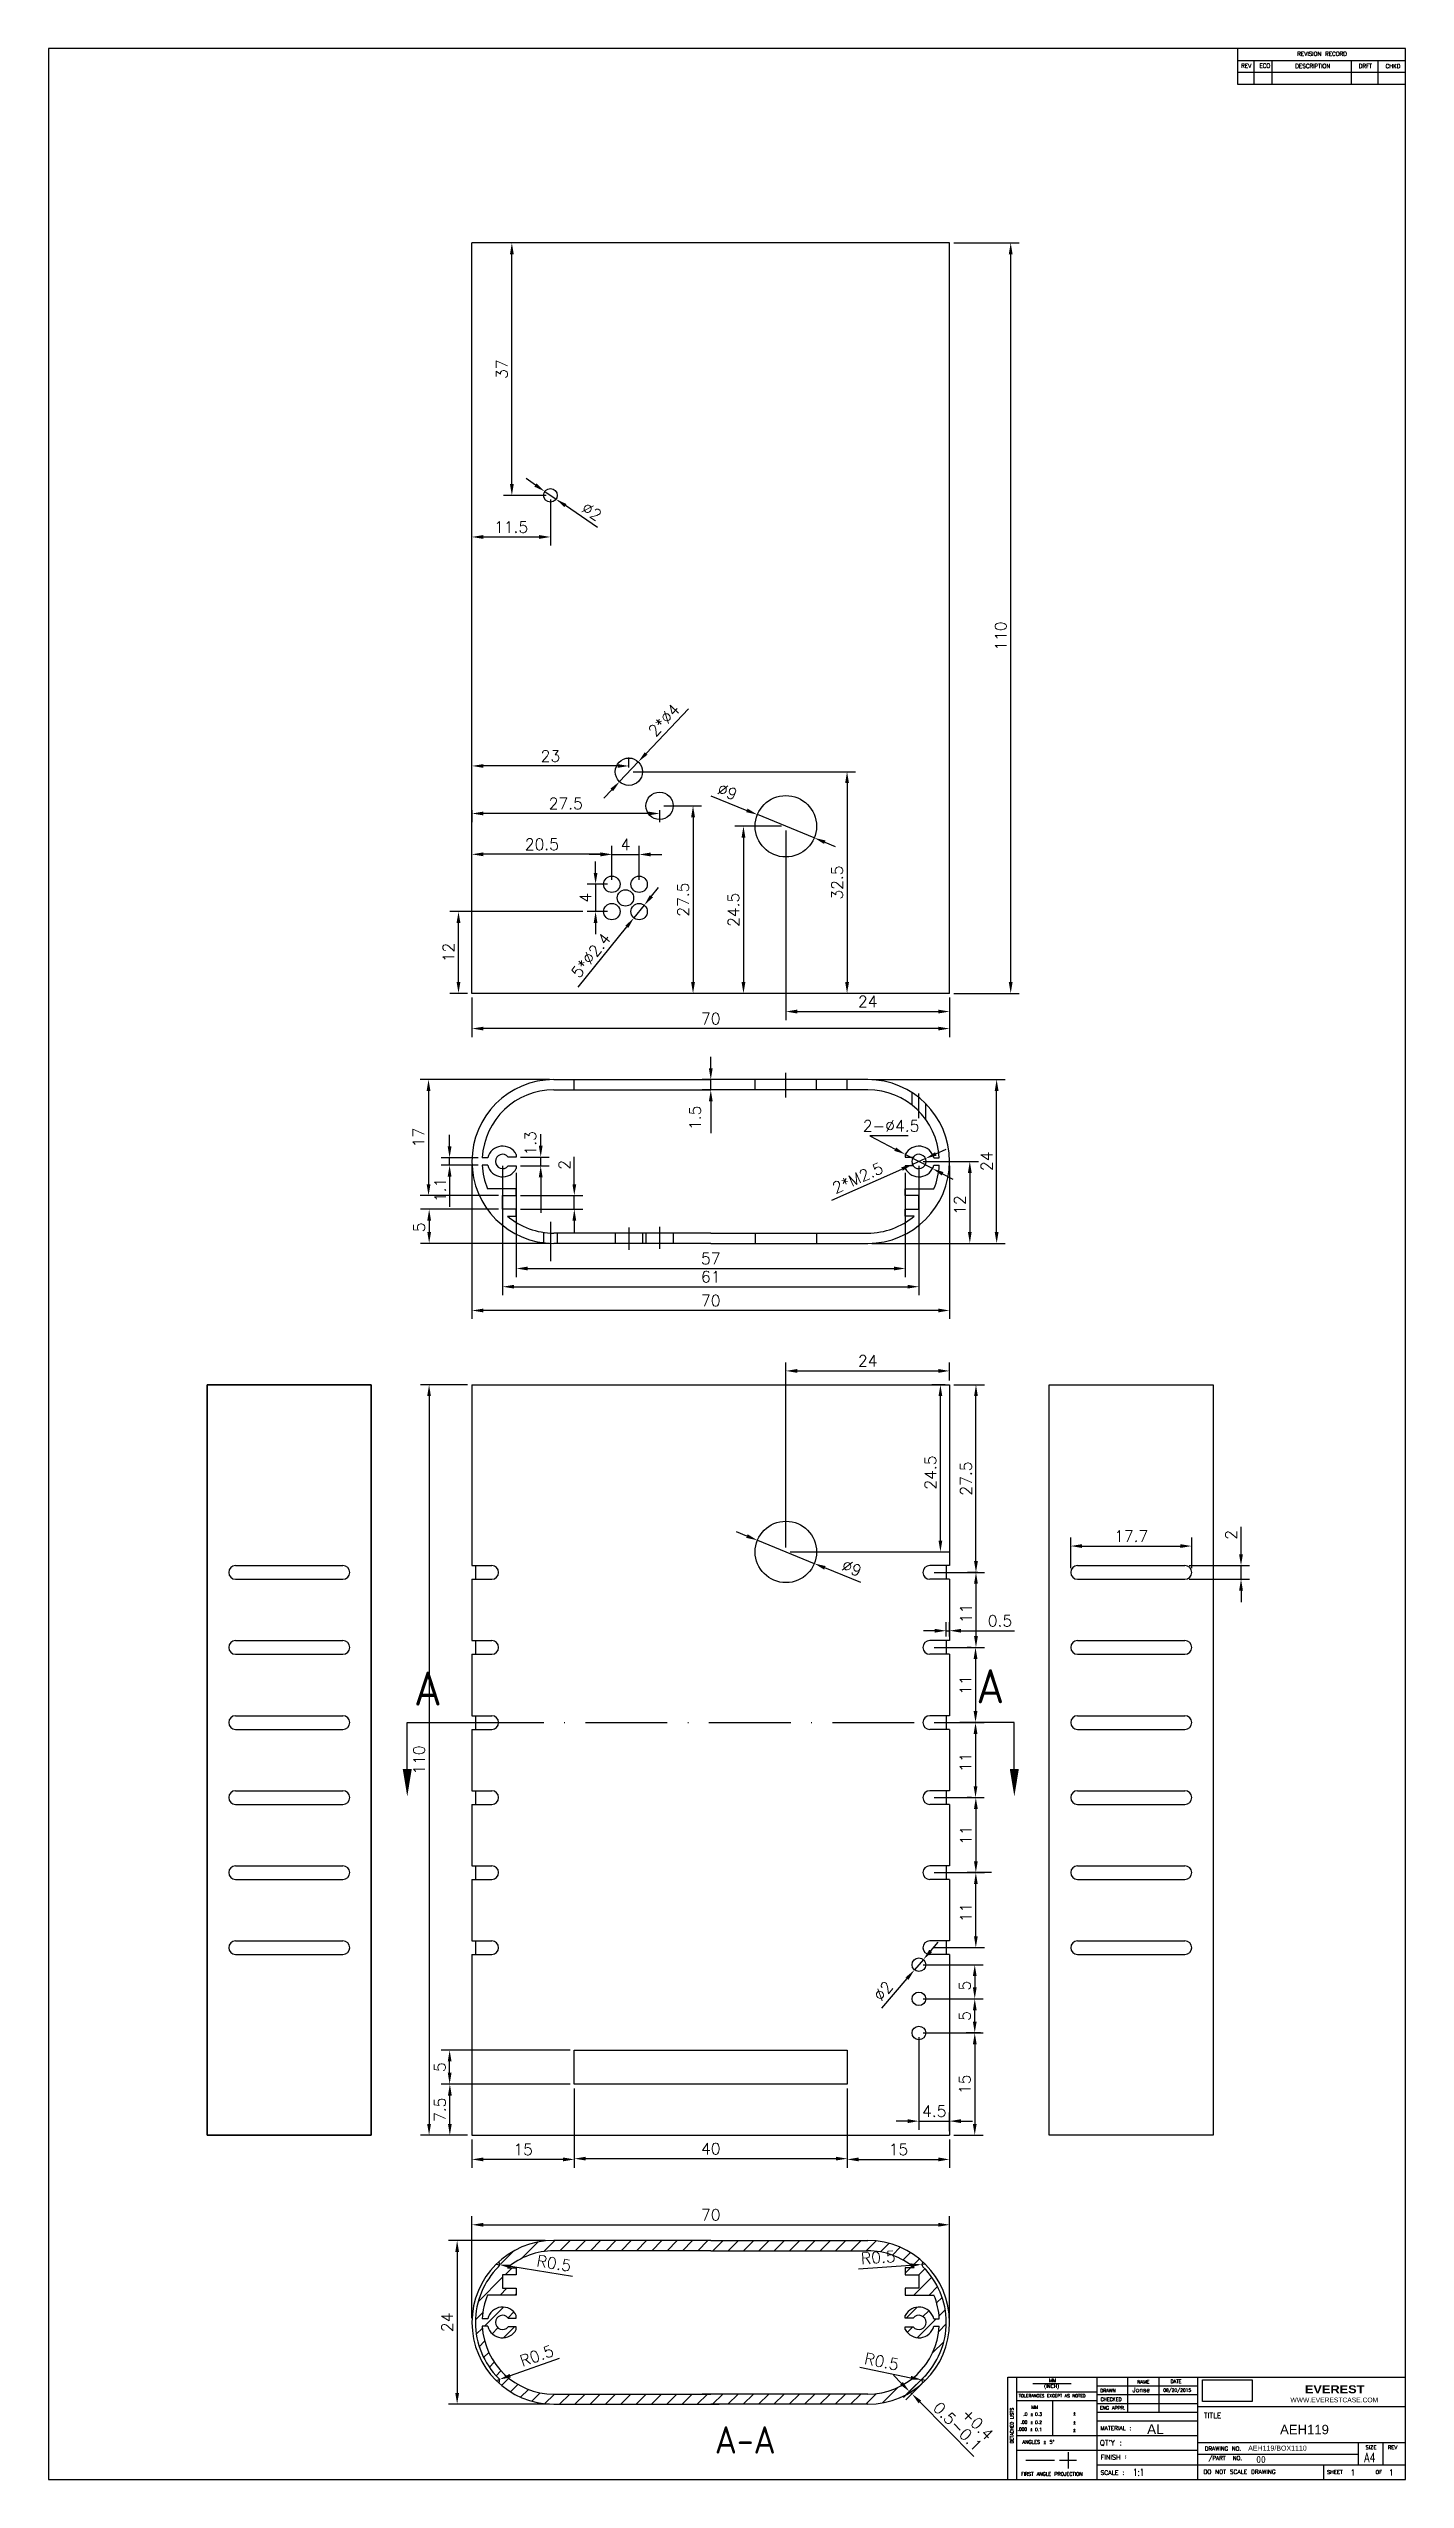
# Model space of a CAD drawing. Header units: millimetres. Extents: x 208 to 701, y 216 to 572.
# Drawn here: x 207.9 to 406.7, y 216.2 to 572.5 of the extents above; entities that cross this region are included whole.
import ezdxf
from ezdxf import colors
from ezdxf.entities.mleader import LeaderData, LeaderLine
from ezdxf.math import Vec2, Vec3

# ---------------------------------------------------------------- set-up
doc = ezdxf.new("R2010")
doc.units = ezdxf.units.MM
doc.linetypes.add('ACAD_ISO02W100', pattern=[15, 12, -3])
doc.linetypes.add('ACAD_ISO10W100', pattern=[18, 12, -3, 0, -3])
for name, color, linetype, lineweight in [('Callout', 3, 'Continuous', 0), ('CAXA0', 7, 'Continuous', 70), ('Contour line', 1, 'Continuous', 15), ('Dimensions Layer', 3, 'Continuous', 13), ('Draw', 7, 'Continuous', 35), ('标注', 3, 'Continuous', 0), ('绘图', 7, 'Continuous', 35)]:
    doc.layers.add(name, color=color, linetype=linetype, lineweight=lineweight)
doc.layers.add('Centerline', color=1, linetype='ACAD_ISO10W100')
doc.styles.add('_YES', font='ROMANC.SHX', dxfattribs={"height": 1.5})
doc.styles.add('ADESK2', font='romans')
doc.styles.get("Standard").update_dxf_attribs({"font": 'txt.shx'})
doc.styles.add('×ÖÄ¸ÓëÊý×Ö', font='isocp.shx', dxfattribs={"height": 0.96, "bigfont": '@extfont2.shx'})
doc.dimstyles.new('ISO-25', dxfattribs={"dimtxt": 2.5, "dimasz": 2, "dimexe": 1.25, "dimexo": 0.625, "dimtad": 1, "dimdsep": 46, "dimtxsty": 'Standard', "dimcen": 2.5, "dimclrt": 256, "dimadec": 0, "dimazin": 0, "dimtfac": 1, "dimtmove": 0, "dimatfit": 3, "dimfxl": 0, "dimarcsym": 0})
picture_1 = doc.add_image_def('image1.jpg', size_in_pixel=(1070, 473))

msp = doc.modelspace()

# ---------------------------------------------------------------- texts
at = {"layer": 'Callout', "lineweight": 25, "char_height": 1.6667, "attachment_point": 5, "rotation": 90}
for s, insert in [('1.5', (302.66, 415.786)), ('1.3', (278.532, 412.054)), ('1.1', (265.302, 405.223))]:
    msp.add_mtext(s, dxfattribs=dict(at, insert=insert))
at = {"layer": 'Callout', "lineweight": 25, "insert": (331.383, 414.598), "char_height": 1.6667, "attachment_point": 5}
msp.add_mtext('2-∅4.5', dxfattribs=at)
at = {"layer": 'Callout', "color": 1, "lineweight": 25, "char_height": 5, "width": 3.65538, "attachment_point": 7, "style": '×ÖÄ¸ÓëÊý×Ö'}
for insert in [(343.903, 329.955), (261.482, 329.63)]:
    msp.add_mtext('{\\Fisocp,@extfont2|c134;A}', dxfattribs=dict(at, insert=insert))
at = {"layer": 'Callout', "color": 2, "lineweight": 25, "insert": (280.399, 219.996), "char_height": 4, "width": 43.56004, "attachment_point": 7, "style": '×ÖÄ¸ÓëÊý×Ö'}
msp.add_mtext('{\\Fisocp,@extfont2|c134;      \\C1;    \\Fisocp,@extfont2|c128; A-A}', dxfattribs=at)
at = {"layer": '绘图', "lineweight": 25}
for s, height, style, p in [('REV', 0.5995, 'ADESK2', (382.677, 569.693)), ('DESCRIPTION', 0.59949, 'ADESK2', (390.612, 569.658)), ('Jonse', 0.6698, 'ADESK2', (366.753, 229.012)), ('08/20/2015', 0.4689, 'ADESK2', (371.259, 229.069)), ('DATE', 0.501, 'ADESK2', (372.332, 230.343)), ('SIZE', 0.5567, 'ADESK2', (400.909, 220.641)), ('REV', 0.5567, 'ADESK2', (404.18, 220.641)), (':', 0.535, '_YES', (365.641, 219.312)), ('SHEET', 0.5567, 'ADESK2', (395.266, 217.015)), ('OF', 0.5567, 'ADESK2', (402.376, 217.018))]:
    msp.add_text(s, height=height, dxfattribs=dict(at, style=style)).set_placement(p)
for s, height, p in [('ECO', 0.5995, (385.353, 569.704)), ('REVISION RECORD', 0.59949, (390.89, 571.439)), ('DRFT', 0.5995, (399.904, 569.649)), ('CHKD', 0.5995, (403.832, 569.64)), ('TOLERANCES EXCEPT AS NOTED', 0.44533, (350.104, 228.25)), ('(INCH)', 0.5138, (353.787, 229.623)), ('MM', 0.5138, (354.526, 230.479)), ('DRAWN', 0.4995, (362.024, 228.986)), ('CHECKED', 0.4995, (362.08, 227.707)), ('NAME', 0.4995, (367.458, 230.262)), ('.00 %%P ', 0.4625, (350.361, 224.367)), ('.0 %%P ', 0.4625, (350.775, 225.555)), ('MM ', 0.4625, (351.941, 226.579)), ('0.3', 0.4625, (352.488, 225.555)), ('0.2', 0.4625, (352.488, 224.347)), (' %%P', 0.5138, (357.549, 224.334)), (' %%P', 0.5138, (357.557, 225.654)), ('ENG APPR.', 0.4995, (361.977, 226.442)), ('TITLE', 0.7913, (377.212, 225.188)), ('.000 %%P ', 0.4625, (349.92, 223.343)), ('ANGLES %%P 5%%d', 0.51385, (350.628, 221.455)), ('0.1', 0.4625, (352.488, 223.304)), (' %%P', 0.5138, (357.535, 223.196)), ("QT'Y :", 0.7769, (361.974, 221.202)), ('MATERIAL :', 0.6151, (362.05, 223.427)), ('DRAWING NO.', 0.59311, (377.346, 220.434)), ('SCALE :', 0.6474, (362.07, 216.891)), ('FINISH', 0.6937, (362.084, 219.122)), ('DO NOT SCALE DRAWING', 0.62432, (377.158, 217.018)), ('/PART  NO.', 0.5931, (377.905, 219.05)), ('FIRST ANGLE PROJECTION', 0.51385, (350.43, 216.745))]:
    msp.add_text(s, height=height, dxfattribs=at).set_placement(p)
msp.add_text('DETACHED LISTS', height=0.47103, rotation=90, dxfattribs=at).set_placement((349.316, 221.48))
at = {"layer": '绘图', "lineweight": 25, "width": 0.75}
msp.add_text('A4', height=1.3703, dxfattribs=at).set_placement((400.69, 218.751))
at = {"layer": '绘图', "lineweight": 25}
for s, insert, char_height, width, attachment_point in [('{\\fArial|b0|i0|c0|p34;WWW.EVERESTCASE.COM}', (396.326, 227.858), 0.70249, 31.12505, 5), ('{\\fArial Black|b0|i0|c0|p34;EVEREST}', (396.384, 229.421), 1.17082, 31.12505, 5), ('{\\fArial|b0|i0|c0|p34;AL}', (370.112, 223.569), 1.42735, 31.12505, 5), ('{\\fArial|b0|i0|c0|p34;AEH1\\fArial|b0|i0|c134|p34;19/BOX1110}', (383.717, 221.17), 0.73624, 29.62705, 1), ('{\\fArial|b0|i0|c0|p34;AEH1\\fArial|b0|i0|c134|p34;19}', (391.964, 223.52), 1.37669, 30.0203, 5), ('{\\fSimSun|b0|i0|c134|p2;00}', (384.887, 219.668), 1.02769, 30.71732, 1)]:
    msp.add_mtext(s, dxfattribs=dict(at, insert=insert, char_height=char_height, width=width, attachment_point=attachment_point))
at = {"layer": '绘图', "lineweight": 25, "width": 0.75}
msp.add_attdef('1:1', (366.828, 216.72), '', height=1.028, dxfattribs=at)
at = {"layer": '绘图', "lineweight": 25}
for p, s in [((398.699, 216.792), 'X'), ((404.31, 216.792), 'Y')]:
    msp.add_attdef('1', p, s, height=0.856, dxfattribs=at)

# ---------------------------------------------------------------- blocks, each defined once
blk = doc.blocks.new('*D18')
at = {"layer": 'Callout', "color": 0, "lineweight": -2}
for p, q in [((336.08, 409.39), (344.17, 409.39)), ((342.92, 407.72), (342.92, 399.05)), ((328.58, 397.39), (344.17, 397.39))]:
    blk.add_line(p, q, dxfattribs=at)
at = {"layer": 'Callout', "color": 0, "lineweight": 25}
for points in [[(342.64, 407.72), (343.19, 407.72), (342.92, 409.39)], [(342.64, 399.05), (343.19, 399.05), (342.92, 397.39)]]:
    blk.add_solid(points, dxfattribs=at)
at = {"layer": 'Defpoints', "color": 0, "lineweight": 25}
for p in [(335.46, 409.39), (327.96, 397.39), (342.92, 397.39)]:
    blk.add_point(p, dxfattribs=at)
at = {"layer": 'Callout', "lineweight": 25, "insert": (341.46, 402.99), "char_height": 1.667, "attachment_point": 5, "rotation": 90}
blk.add_mtext('12', dxfattribs=at)
blk = doc.blocks.new('*D19')
at = {"layer": 'Callout', "color": 0, "lineweight": -2}
for p, q in [((269.96, 408.76), (269.96, 386.3)), ((339.96, 408.76), (339.96, 386.3)), ((338.29, 387.55), (271.63, 387.55))]:
    blk.add_line(p, q, dxfattribs=at)
at = {"layer": 'Callout', "color": 0, "lineweight": 25}
for points in [[(271.63, 387.82), (271.63, 387.27), (269.96, 387.55)], [(338.29, 387.82), (338.29, 387.27), (339.96, 387.55)]]:
    blk.add_solid(points, dxfattribs=at)
at = {"layer": 'Defpoints', "color": 0, "lineweight": 25}
for p in [(269.96, 409.39), (339.96, 409.39), (269.96, 387.55)]:
    blk.add_point(p, dxfattribs=at)
at = {"layer": 'Callout', "lineweight": 25, "insert": (304.96, 389), "char_height": 1.667, "attachment_point": 5}
blk.add_mtext('70', dxfattribs=at)
blk = doc.blocks.new('*D20')
at = {"layer": 'Callout', "color": 0, "lineweight": -2}
for p, q in [((274.46, 408.76), (274.46, 389.78)), ((335.46, 408.76), (335.46, 389.78)), ((276.13, 391.03), (333.79, 391.03))]:
    blk.add_line(p, q, dxfattribs=at)
at = {"layer": 'Callout', "color": 0, "lineweight": 25}
for points in [[(276.13, 391.31), (276.13, 390.76), (274.46, 391.03)], [(333.79, 391.31), (333.79, 390.76), (335.46, 391.03)]]:
    blk.add_solid(points, dxfattribs=at)
at = {"layer": 'Defpoints', "color": 0, "lineweight": 25}
for p in [(274.46, 409.39), (335.46, 409.39), (335.46, 391.03)]:
    blk.add_point(p, dxfattribs=at)
at = {"layer": 'Callout', "lineweight": 25, "insert": (304.96, 392.49), "char_height": 1.667, "attachment_point": 5}
blk.add_mtext('61', dxfattribs=at)
blk = doc.blocks.new('*D21')
at = {"layer": 'Callout', "color": 0, "lineweight": -2}
for p, q in [((276.46, 407.73), (276.46, 392.45)), ((333.46, 407.73), (333.46, 392.45)), ((278.13, 393.7), (331.79, 393.7))]:
    blk.add_line(p, q, dxfattribs=at)
at = {"layer": 'Callout', "color": 0, "lineweight": 25}
for points in [[(278.13, 393.98), (278.13, 393.42), (276.46, 393.7)], [(331.79, 393.98), (331.79, 393.42), (333.46, 393.7)]]:
    blk.add_solid(points, dxfattribs=at)
at = {"layer": 'Defpoints', "color": 0, "lineweight": 25}
for p in [(276.46, 408.36), (333.46, 408.36), (333.46, 393.7)]:
    blk.add_point(p, dxfattribs=at)
at = {"layer": 'Callout', "lineweight": 25, "insert": (304.96, 395.16), "char_height": 1.667, "attachment_point": 5}
blk.add_mtext('57', dxfattribs=at)
blk = doc.blocks.new('*D22')
at = {"layer": 'Callout', "color": 0, "lineweight": -2}
for p, q in [((328.58, 421.39), (348.1, 421.39)), ((346.85, 399.05), (346.85, 419.72)), ((329.21, 397.39), (348.1, 397.39))]:
    blk.add_line(p, q, dxfattribs=at)
at = {"layer": 'Callout', "color": 0, "lineweight": 25}
for points in [[(346.57, 419.72), (347.13, 419.72), (346.85, 421.39)], [(346.57, 399.05), (347.13, 399.05), (346.85, 397.39)]]:
    blk.add_solid(points, dxfattribs=at)
at = {"layer": 'Defpoints', "color": 0, "lineweight": 25}
for p in [(327.96, 421.39), (346.85, 421.39), (328.58, 397.39)]:
    blk.add_point(p, dxfattribs=at)
at = {"layer": 'Callout', "lineweight": 25, "insert": (345.39, 409.42), "char_height": 1.667, "attachment_point": 5, "rotation": 90}
blk.add_mtext('24', dxfattribs=at)
blk = doc.blocks.new('*D29')
at = {"layer": 'Callout', "color": 0, "lineweight": -2}
for p, q in [((269.33, 376.66), (262.43, 376.66)), ((263.68, 374.99), (263.68, 268.32)), ((269.33, 266.66), (262.43, 266.66))]:
    blk.add_line(p, q, dxfattribs=at)
at = {"layer": 'Callout', "color": 0, "lineweight": 25}
for points in [[(263.4, 374.99), (263.95, 374.99), (263.68, 376.66)], [(263.4, 268.32), (263.95, 268.32), (263.68, 266.66)]]:
    blk.add_solid(points, dxfattribs=at)
at = {"layer": 'Defpoints', "color": 0, "lineweight": 25}
for p in [(269.96, 376.66), (263.68, 266.66), (269.96, 266.66)]:
    blk.add_point(p, dxfattribs=at)
at = {"layer": 'Callout', "lineweight": 25, "insert": (262.22, 321.66), "char_height": 1.667, "attachment_point": 5, "rotation": 90}
blk.add_mtext('110', dxfattribs=at)
blk = doc.blocks.new('*D34')
at = {"layer": 'Callout', "color": 0, "lineweight": -2}
for p, q in [((284.96, 406.05), (284.96, 410.08)), ((277.08, 404.39), (286.21, 404.39)), ((284.96, 402.39), (284.96, 404.39)), ((277.08, 402.39), (286.21, 402.39)), ((284.96, 400.72), (284.96, 399.05))]:
    blk.add_line(p, q, dxfattribs=at)
at = {"layer": 'Callout', "color": 0, "lineweight": 25}
for points in [[(284.69, 406.05), (285.24, 406.05), (284.96, 404.39)], [(284.69, 400.72), (285.24, 400.72), (284.96, 402.39)]]:
    blk.add_solid(points, dxfattribs=at)
at = {"layer": 'Defpoints', "color": 0, "lineweight": 25}
for p in [(276.46, 404.39), (284.96, 404.39), (276.46, 402.39)]:
    blk.add_point(p, dxfattribs=at)
at = {"layer": 'Callout', "lineweight": 25, "insert": (283.51, 408.9), "char_height": 1.67, "attachment_point": 5, "rotation": 90}
blk.add_mtext('2', dxfattribs=at)
blk = doc.blocks.new('*D40')
at = {"layer": 'Callout', "color": 0, "lineweight": -2}
for p, q in [((273.83, 402.39), (262.44, 402.39)), ((263.69, 400.72), (263.69, 399.05)), ((281.33, 397.39), (262.44, 397.39))]:
    blk.add_line(p, q, dxfattribs=at)
at = {"layer": 'Callout', "color": 0, "lineweight": 25}
for points in [[(263.42, 400.72), (263.97, 400.72), (263.69, 402.39)], [(263.42, 399.05), (263.97, 399.05), (263.69, 397.39)]]:
    blk.add_solid(points, dxfattribs=at)
at = {"layer": 'Defpoints', "color": 0, "lineweight": 25}
for p in [(274.46, 402.39), (263.69, 397.39), (281.96, 397.39)]:
    blk.add_point(p, dxfattribs=at)
at = {"layer": 'Callout', "lineweight": 25, "insert": (262.24, 399.74), "char_height": 1.67, "attachment_point": 5, "rotation": 90}
blk.add_mtext('5', dxfattribs=at)
blk = doc.blocks.new('*D51')
at = {"layer": 'Callout', "color": 0, "lineweight": -2}
for p, q in [((281.33, 421.39), (262.35, 421.39)), ((263.6, 419.72), (263.6, 406.05)), ((273.83, 404.39), (262.35, 404.39))]:
    blk.add_line(p, q, dxfattribs=at)
at = {"layer": 'Callout', "color": 0, "lineweight": 25}
for points in [[(263.32, 419.72), (263.88, 419.72), (263.6, 421.39)], [(263.32, 406.05), (263.88, 406.05), (263.6, 404.39)]]:
    blk.add_solid(points, dxfattribs=at)
at = {"layer": 'Defpoints', "color": 0, "lineweight": 25}
for p in [(281.96, 421.39), (263.6, 404.39), (274.46, 404.39)]:
    blk.add_point(p, dxfattribs=at)
at = {"layer": 'Callout', "lineweight": 25, "insert": (262.14, 412.89), "char_height": 1.667, "attachment_point": 5, "rotation": 90}
blk.add_mtext('17', dxfattribs=at)
blk = doc.blocks.new('*D54')
at = {"layer": 'Callout', "color": 0, "lineweight": -2}
for p, q in [((284.96, 273.53), (284.96, 261.87)), ((269.96, 266.03), (269.96, 261.87)), ((283.3, 263.12), (271.63, 263.12))]:
    blk.add_line(p, q, dxfattribs=at)
at = {"layer": 'Callout', "color": 0, "lineweight": 25}
for points in [[(271.63, 263.4), (271.63, 262.84), (269.96, 263.12)], [(283.3, 263.4), (283.3, 262.84), (284.96, 263.12)]]:
    blk.add_solid(points, dxfattribs=at)
at = {"layer": 'Defpoints', "color": 0, "lineweight": 25}
for p in [(284.96, 274.15), (269.96, 266.66), (269.96, 263.12)]:
    blk.add_point(p, dxfattribs=at)
at = {"layer": 'Callout', "lineweight": 25, "insert": (277.46, 264.58), "char_height": 1.667, "attachment_point": 5}
blk.add_mtext('15', dxfattribs=at)
blk = doc.blocks.new('*D55')
at = {"layer": 'Callout', "color": 0, "lineweight": -2}
for p, q in [((324.96, 273.53), (324.96, 261.87)), ((339.96, 266.03), (339.96, 261.87)), ((326.62, 263.12), (338.29, 263.12))]:
    blk.add_line(p, q, dxfattribs=at)
at = {"layer": 'Callout', "color": 0, "lineweight": 25}
for points in [[(326.62, 263.4), (326.62, 262.84), (324.96, 263.12)], [(338.29, 263.4), (338.29, 262.84), (339.96, 263.12)]]:
    blk.add_solid(points, dxfattribs=at)
at = {"layer": 'Defpoints', "color": 0, "lineweight": 25}
for p in [(324.96, 274.15), (339.96, 266.66), (339.96, 263.12)]:
    blk.add_point(p, dxfattribs=at)
at = {"layer": 'Callout', "lineweight": 25, "insert": (332.46, 264.58), "char_height": 1.667, "attachment_point": 5}
blk.add_mtext('15', dxfattribs=at)
blk = doc.blocks.new('*D56')
at = {"layer": 'Callout', "color": 0, "lineweight": -2}
for p, q in [((284.96, 273.53), (284.96, 261.98)), ((324.96, 273.53), (324.96, 261.98)), ((286.63, 263.23), (323.29, 263.23))]:
    blk.add_line(p, q, dxfattribs=at)
at = {"layer": 'Callout', "color": 0, "lineweight": 25}
for points in [[(286.63, 263.51), (286.63, 262.96), (284.96, 263.23)], [(323.29, 263.51), (323.29, 262.96), (324.96, 263.23)]]:
    blk.add_solid(points, dxfattribs=at)
at = {"layer": 'Defpoints', "color": 0, "lineweight": 25}
for p in [(284.96, 274.15), (324.96, 274.15), (324.96, 263.23)]:
    blk.add_point(p, dxfattribs=at)
at = {"layer": 'Callout', "lineweight": 25, "insert": (304.96, 264.69), "char_height": 1.667, "attachment_point": 5}
blk.add_mtext('40', dxfattribs=at)
blk = doc.blocks.new('*D58')
at = {"layer": 'Callout', "color": 0, "lineweight": -2}
for p, q in [((310.25, 354.49), (308.71, 355.12)), ((311.8, 353.86), (320.13, 350.46)), ((326.94, 347.67), (321.67, 349.83))]:
    blk.add_line(p, q, dxfattribs=at)
at = {"layer": 'Callout', "color": 0, "lineweight": 25}
for points in [[(310.36, 354.75), (310.15, 354.23), (311.8, 353.86)], [(321.78, 350.09), (321.57, 349.57), (320.13, 350.46)]]:
    blk.add_solid(points, dxfattribs=at)
at = {"layer": 'Defpoints', "color": 0, "lineweight": 25}
for p in [(311.8, 353.86), (320.13, 350.46)]:
    blk.add_point(p, dxfattribs=at)
at = {"layer": 'Callout', "lineweight": 25, "insert": (325.63, 349.79), "char_height": 1.667, "attachment_point": 5, "rotation": 337.7794}
blk.add_mtext('∅9', dxfattribs=at)
blk = doc.blocks.new('*D59')
at = {"layer": 'Callout', "color": 0, "lineweight": -2}
for p, q in [((339.33, 376.66), (337.36, 376.66)), ((338.61, 353.83), (338.61, 374.99)), ((316.59, 352.16), (339.86, 352.16))]:
    blk.add_line(p, q, dxfattribs=at)
at = {"layer": 'Callout', "color": 0, "lineweight": 25}
for points in [[(338.33, 374.99), (338.89, 374.99), (338.61, 376.66)], [(338.33, 353.83), (338.89, 353.83), (338.61, 352.16)]]:
    blk.add_solid(points, dxfattribs=at)
at = {"layer": 'Defpoints', "color": 0, "lineweight": 25}
for p in [(338.61, 376.66), (339.96, 376.66), (315.96, 352.16)]:
    blk.add_point(p, dxfattribs=at)
at = {"layer": 'Callout', "lineweight": 25, "insert": (337.15, 363.79), "char_height": 1.667, "attachment_point": 5, "rotation": 90}
blk.add_mtext('24.5', dxfattribs=at)
blk = doc.blocks.new('*D60')
at = {"layer": 'Callout', "color": 0, "lineweight": -2}
for p, q in [((315.96, 352.79), (315.96, 379.94)), ((317.63, 378.69), (338.29, 378.69)), ((339.96, 377.28), (339.96, 379.94))]:
    blk.add_line(p, q, dxfattribs=at)
at = {"layer": 'Callout', "color": 0, "lineweight": 25}
for points in [[(317.63, 378.97), (317.63, 378.41), (315.96, 378.69)], [(338.29, 378.97), (338.29, 378.41), (339.96, 378.69)]]:
    blk.add_solid(points, dxfattribs=at)
at = {"layer": 'Defpoints', "color": 0, "lineweight": 25}
for p in [(339.96, 378.69), (339.96, 376.66), (315.96, 352.16)]:
    blk.add_point(p, dxfattribs=at)
at = {"layer": 'Callout', "lineweight": 25, "insert": (327.96, 380.15), "char_height": 1.667, "attachment_point": 5}
blk.add_mtext('24', dxfattribs=at)
blk = doc.blocks.new('*D62')
at = {"layer": 'Callout', "color": 0, "lineweight": -2}
for p, q in [((336.11, 292.42), (334.81, 290.9)), ((337.19, 293.68), (338.28, 294.95)), ((330.02, 285.31), (333.72, 289.63))]:
    blk.add_line(p, q, dxfattribs=at)
at = {"layer": 'Callout', "color": 0, "lineweight": 25}
for points in [[(336.98, 293.86), (337.4, 293.5), (336.11, 292.42)], [(333.51, 289.81), (333.93, 289.45), (334.81, 290.9)]]:
    blk.add_solid(points, dxfattribs=at)
at = {"layer": 'Defpoints', "color": 0, "lineweight": 25}
for p in [(336.11, 292.42), (334.81, 290.9)]:
    blk.add_point(p, dxfattribs=at)
at = {"layer": 'Callout', "lineweight": 25, "insert": (330.22, 287.79), "char_height": 1.667, "attachment_point": 5, "rotation": 49.3988}
blk.add_mtext('∅2', dxfattribs=at)
blk = doc.blocks.new('*D63')
at = {"layer": 'Callout', "color": 0, "lineweight": -2}
for p, q in [((336.08, 291.66), (344.89, 291.66)), ((343.64, 289.99), (343.64, 288.32)), ((336.09, 286.65), (344.89, 286.65))]:
    blk.add_line(p, q, dxfattribs=at)
at = {"layer": 'Callout', "color": 0, "lineweight": 25}
for points in [[(343.37, 289.99), (343.92, 289.99), (343.64, 291.66)], [(343.37, 288.32), (343.92, 288.32), (343.64, 286.65)]]:
    blk.add_solid(points, dxfattribs=at)
at = {"layer": 'Defpoints', "color": 0, "lineweight": 25}
for p in [(335.46, 291.66), (335.46, 286.65), (343.64, 286.65)]:
    blk.add_point(p, dxfattribs=at)
at = {"layer": 'Callout', "lineweight": 25, "insert": (342.19, 288.59), "char_height": 1.67, "attachment_point": 5, "rotation": 90}
blk.add_mtext('5', dxfattribs=at)
blk = doc.blocks.new('*D67')
at = {"layer": 'Callout', "color": 0, "lineweight": -2}
for p, q in [((340.58, 544.02), (350.16, 544.02)), ((348.91, 435.69), (348.91, 542.36)), ((340.58, 434.02), (350.16, 434.02))]:
    blk.add_line(p, q, dxfattribs=at)
at = {"layer": 'Callout', "color": 0, "lineweight": 25}
for points in [[(348.63, 542.36), (349.19, 542.36), (348.91, 544.02)], [(348.63, 435.69), (349.19, 435.69), (348.91, 434.02)]]:
    blk.add_solid(points, dxfattribs=at)
at = {"layer": 'Defpoints', "color": 0, "lineweight": 25}
for p in [(339.96, 544.02), (348.91, 544.02), (339.96, 434.02)]:
    blk.add_point(p, dxfattribs=at)
at = {"layer": 'Callout', "lineweight": 25, "insert": (347.45, 486.39), "char_height": 1.667, "attachment_point": 5, "rotation": 90}
blk.add_mtext('110', dxfattribs=at)
blk = doc.blocks.new('*D68')
at = {"layer": 'Callout', "color": 0, "lineweight": -2}
for p, q in [((269.96, 433.4), (269.96, 427.62)), ((339.96, 433.4), (339.96, 427.62)), ((338.29, 428.87), (271.63, 428.87))]:
    blk.add_line(p, q, dxfattribs=at)
at = {"layer": 'Callout', "color": 0, "lineweight": 25}
for points in [[(271.63, 429.14), (271.63, 428.59), (269.96, 428.87)], [(338.29, 429.14), (338.29, 428.59), (339.96, 428.87)]]:
    blk.add_solid(points, dxfattribs=at)
at = {"layer": 'Defpoints', "color": 0, "lineweight": 25}
for p in [(269.96, 434.02), (339.96, 434.02), (269.96, 428.87)]:
    blk.add_point(p, dxfattribs=at)
at = {"layer": 'Callout', "lineweight": 25, "insert": (304.96, 430.32), "char_height": 1.667, "attachment_point": 5}
blk.add_mtext('70', dxfattribs=at)
blk = doc.blocks.new('*D69')
at = {"layer": 'Callout', "color": 0, "lineweight": -2}
for p, q in [((304.97, 463), (310.25, 460.85)), ((320.12, 456.82), (311.79, 460.22)), ((321.66, 456.19), (323.21, 455.56))]:
    blk.add_line(p, q, dxfattribs=at)
at = {"layer": 'Callout', "color": 0, "lineweight": 25}
for points in [[(310.35, 461.11), (310.14, 460.59), (311.79, 460.22)], [(321.77, 456.44), (321.56, 455.93), (320.12, 456.82)]]:
    blk.add_solid(points, dxfattribs=at)
at = {"layer": 'Defpoints', "color": 0, "lineweight": 25}
for p in [(311.79, 460.22), (320.12, 456.82)]:
    blk.add_point(p, dxfattribs=at)
at = {"layer": 'Callout', "lineweight": 25, "insert": (307.39, 463.59), "char_height": 1.667, "attachment_point": 5, "rotation": 337.7794}
blk.add_mtext('∅9', dxfattribs=at)
blk = doc.blocks.new('*D70')
at = {"layer": 'Callout', "color": 0, "lineweight": -2}
for p, q in [((315.33, 458.52), (308.5, 458.52)), ((309.75, 456.85), (309.75, 435.69)), ((310.58, 434.02), (308.5, 434.02))]:
    blk.add_line(p, q, dxfattribs=at)
at = {"layer": 'Callout', "color": 0, "lineweight": 25}
for points in [[(309.47, 456.85), (310.03, 456.85), (309.75, 458.52)], [(309.47, 435.69), (310.03, 435.69), (309.75, 434.02)]]:
    blk.add_solid(points, dxfattribs=at)
at = {"layer": 'Defpoints', "color": 0, "lineweight": 25}
for p in [(315.95, 458.52), (309.75, 434.02), (311.21, 434.02)]:
    blk.add_point(p, dxfattribs=at)
at = {"layer": 'Callout', "lineweight": 25, "insert": (308.29, 446.27), "char_height": 1.667, "attachment_point": 5, "rotation": 90}
blk.add_mtext('24.5', dxfattribs=at)
blk = doc.blocks.new('*D71')
at = {"layer": 'Callout', "color": 0, "lineweight": -2}
for p, q in [((315.95, 457.89), (315.95, 430.11)), ((317.62, 431.36), (338.29, 431.36)), ((339.96, 432.77), (339.96, 430.11))]:
    blk.add_line(p, q, dxfattribs=at)
at = {"layer": 'Callout', "color": 0, "lineweight": 25}
for points in [[(317.62, 431.64), (317.62, 431.08), (315.95, 431.36)], [(338.29, 431.64), (338.29, 431.08), (339.96, 431.36)]]:
    blk.add_solid(points, dxfattribs=at)
at = {"layer": 'Defpoints', "color": 0, "lineweight": 25}
for p in [(315.95, 458.52), (339.96, 433.4), (339.96, 431.36)]:
    blk.add_point(p, dxfattribs=at)
at = {"layer": 'Callout', "lineweight": 25, "insert": (327.96, 432.82), "char_height": 1.667, "attachment_point": 5}
blk.add_mtext('24', dxfattribs=at)
blk = doc.blocks.new('*D72')
at = {"layer": 'Callout', "color": 0, "lineweight": -2}
for p, q in [((301.67, 475.75), (295.48, 469.19)), ((291.59, 465.06), (294.34, 467.97)), ((290.45, 463.85), (289.3, 462.64))]:
    blk.add_line(p, q, dxfattribs=at)
at = {"layer": 'Callout', "color": 0, "lineweight": 25}
for points in [[(295.28, 469.38), (295.68, 469), (294.34, 467.97)], [(290.25, 464.04), (290.65, 463.66), (291.59, 465.06)]]:
    blk.add_solid(points, dxfattribs=at)
at = {"layer": 'Defpoints', "color": 0, "lineweight": 25}
for p in [(294.34, 467.97), (291.59, 465.06)]:
    blk.add_point(p, dxfattribs=at)
at = {"layer": 'Callout', "lineweight": 25, "insert": (298.09, 474.08), "char_height": 1.667, "attachment_point": 5, "rotation": 46.6782}
blk.add_mtext('2*∅4', dxfattribs=at)
blk = doc.blocks.new('*D73')
at = {"layer": 'Callout', "color": 0, "lineweight": -2}
for p, q in [((293.59, 466.52), (326.18, 466.52)), ((324.93, 464.85), (324.93, 435.69)), ((324.3, 434.02), (323.68, 434.02))]:
    blk.add_line(p, q, dxfattribs=at)
at = {"layer": 'Callout', "color": 0, "lineweight": 25}
for points in [[(324.65, 464.85), (325.21, 464.85), (324.93, 466.52)], [(324.65, 435.69), (325.21, 435.69), (324.93, 434.02)]]:
    blk.add_solid(points, dxfattribs=at)
at = {"layer": 'Defpoints', "color": 0, "lineweight": 25}
for p in [(292.96, 466.52), (324.93, 434.02), (324.93, 434.02)]:
    blk.add_point(p, dxfattribs=at)
at = {"layer": 'Callout', "lineweight": 25, "insert": (323.47, 450.27), "char_height": 1.667, "attachment_point": 5, "rotation": 90}
blk.add_mtext('32.5', dxfattribs=at)
blk = doc.blocks.new('*D74')
at = {"layer": 'Callout', "color": 0, "lineweight": -2}
for p, q in [((298.09, 461.52), (303.61, 461.52)), ((302.36, 459.85), (302.36, 435.69)), ((305.58, 434.02), (301.11, 434.02))]:
    blk.add_line(p, q, dxfattribs=at)
at = {"layer": 'Callout', "color": 0, "lineweight": 25}
for points in [[(302.08, 459.85), (302.64, 459.85), (302.36, 461.52)], [(302.08, 435.69), (302.64, 435.69), (302.36, 434.02)]]:
    blk.add_solid(points, dxfattribs=at)
at = {"layer": 'Defpoints', "color": 0, "lineweight": 25}
for p in [(297.46, 461.52), (302.36, 434.02), (306.21, 434.02)]:
    blk.add_point(p, dxfattribs=at)
at = {"layer": 'Callout', "lineweight": 25, "insert": (300.9, 447.77), "char_height": 1.667, "attachment_point": 5, "rotation": 90}
blk.add_mtext('27.5', dxfattribs=at)
blk = doc.blocks.new('*D75')
at = {"layer": 'Callout', "color": 0, "lineweight": -2}
for p, q in [((279.26, 508.53), (277.89, 509.47)), ((280.64, 507.59), (282.29, 506.46)), ((288.36, 502.3), (283.66, 505.51))]:
    blk.add_line(p, q, dxfattribs=at)
at = {"layer": 'Callout', "color": 0, "lineweight": 25}
for points in [[(279.42, 508.76), (279.1, 508.3), (280.64, 507.59)], [(283.82, 505.74), (283.5, 505.29), (282.29, 506.46)]]:
    blk.add_solid(points, dxfattribs=at)
at = {"layer": 'Defpoints', "color": 0, "lineweight": 25}
for p in [(280.64, 507.59), (282.29, 506.46)]:
    blk.add_point(p, dxfattribs=at)
at = {"layer": 'Callout', "lineweight": 25, "insert": (287.52, 504.64), "char_height": 1.667, "attachment_point": 5, "rotation": 325.5635}
blk.add_mtext('∅2', dxfattribs=at)
blk = doc.blocks.new('*D76')
at = {"layer": 'Callout', "color": 0, "lineweight": -2}
for p, q in [((275.19, 544.02), (274.56, 544.02)), ((275.81, 508.69), (275.81, 542.36)), ((280.84, 507.02), (274.56, 507.02))]:
    blk.add_line(p, q, dxfattribs=at)
at = {"layer": 'Callout', "color": 0, "lineweight": 25}
for points in [[(275.53, 542.36), (276.09, 542.36), (275.81, 544.02)], [(275.53, 508.69), (276.09, 508.69), (275.81, 507.02)]]:
    blk.add_solid(points, dxfattribs=at)
at = {"layer": 'Defpoints', "color": 0, "lineweight": 25}
for p in [(275.81, 544.02), (275.81, 544.02), (281.46, 507.02)]:
    blk.add_point(p, dxfattribs=at)
at = {"layer": 'Callout', "lineweight": 25, "insert": (274.35, 525.52), "char_height": 1.667, "attachment_point": 5, "rotation": 90}
blk.add_mtext('37', dxfattribs=at)
blk = doc.blocks.new('*D79')
at = {"layer": 'Callout', "color": 0, "lineweight": -2}
for p, q in [((296.26, 448.25), (297.31, 449.55)), ((295.21, 446.95), (293.7, 445.09)), ((285.52, 434.95), (292.66, 443.79))]:
    blk.add_line(p, q, dxfattribs=at)
at = {"layer": 'Callout', "color": 0, "lineweight": 25}
for points in [[(296.04, 448.43), (296.48, 448.08), (295.21, 446.95)], [(292.44, 443.96), (292.87, 443.62), (293.7, 445.09)]]:
    blk.add_solid(points, dxfattribs=at)
at = {"layer": 'Defpoints', "color": 0, "lineweight": 25}
for p in [(295.21, 446.95), (293.7, 445.09)]:
    blk.add_point(p, dxfattribs=at)
at = {"layer": 'Callout', "lineweight": 25, "insert": (287.39, 439.59), "char_height": 1.667, "attachment_point": 5, "rotation": 51.0734}
blk.add_mtext('5*∅2.4', dxfattribs=at)
blk = doc.blocks.new('*D86')
at = {"layer": 'Defpoints', "color": 0, "lineweight": 25}
for p in [(269.96, 467.36), (269.96, 467.11), (292.96, 466.52)]:
    blk.add_point(p, dxfattribs=at)
at = {"layer": 'Dimensions Layer', "color": 0, "lineweight": -2}
for p, q in [((269.96, 467.74), (269.96, 468.61)), ((291.3, 467.36), (271.63, 467.36)), ((292.96, 467.14), (292.96, 468.61))]:
    blk.add_line(p, q, dxfattribs=at)
at = {"layer": 'Dimensions Layer', "color": 0, "lineweight": 25}
for points in [[(271.63, 467.63), (271.63, 467.08), (269.96, 467.36)], [(291.3, 467.63), (291.3, 467.08), (292.96, 467.36)]]:
    blk.add_solid(points, dxfattribs=at)
at = {"layer": 'Dimensions Layer', "lineweight": 25, "insert": (281.46, 468.81), "char_height": 1.667, "attachment_point": 5}
blk.add_mtext('23', dxfattribs=at)
blk = doc.blocks.new('*D87')
at = {"layer": 'Defpoints', "color": 0, "lineweight": 25}
for p in [(269.96, 461.52), (269.96, 460.39), (297.46, 461.52)]:
    blk.add_point(p, dxfattribs=at)
at = {"layer": 'Dimensions Layer', "color": 0, "lineweight": -2}
for p, q in [((269.96, 460.9), (269.96, 459.14)), ((295.79, 460.39), (271.63, 460.39)), ((297.46, 460.9), (297.46, 459.14))]:
    blk.add_line(p, q, dxfattribs=at)
at = {"layer": 'Dimensions Layer', "color": 0, "lineweight": 25}
for points in [[(271.63, 460.67), (271.63, 460.11), (269.96, 460.39)], [(295.79, 460.67), (295.79, 460.11), (297.46, 460.39)]]:
    blk.add_solid(points, dxfattribs=at)
at = {"layer": 'Dimensions Layer', "lineweight": 25, "insert": (283.71, 461.85), "char_height": 1.667, "attachment_point": 5}
blk.add_mtext('27.5', dxfattribs=at)
blk = doc.blocks.new('*D88')
at = {"layer": 'Defpoints', "color": 0, "lineweight": 25}
for p in [(294.46, 454.39), (290.46, 450.02), (294.46, 450.02)]:
    blk.add_point(p, dxfattribs=at)
at = {"layer": 'Dimensions Layer', "color": 0, "lineweight": -2}
for p, q in [((288.79, 454.39), (287.13, 454.39)), ((290.46, 450.65), (290.46, 455.64)), ((290.46, 454.39), (294.46, 454.39)), ((294.46, 450.65), (294.46, 455.64)), ((296.13, 454.39), (297.79, 454.39))]:
    blk.add_line(p, q, dxfattribs=at)
at = {"layer": 'Dimensions Layer', "color": 0, "lineweight": 25}
for points in [[(288.79, 454.66), (288.79, 454.11), (290.46, 454.39)], [(296.13, 454.66), (296.13, 454.11), (294.46, 454.39)]]:
    blk.add_solid(points, dxfattribs=at)
at = {"layer": 'Dimensions Layer', "lineweight": 25, "insert": (292.46, 455.84), "char_height": 1.67, "attachment_point": 5}
blk.add_mtext('4', dxfattribs=at)
blk = doc.blocks.new('*D89')
at = {"layer": 'Defpoints', "color": 0, "lineweight": 25}
for p in [(290.46, 450.02), (288.08, 446.02), (290.46, 446.02)]:
    blk.add_point(p, dxfattribs=at)
at = {"layer": 'Dimensions Layer', "color": 0, "lineweight": -2}
for p, q in [((288.08, 451.69), (288.08, 453.35)), ((289.83, 450.02), (286.83, 450.02)), ((288.08, 450.02), (288.08, 446.02)), ((289.83, 446.02), (286.83, 446.02)), ((288.08, 444.35), (288.08, 442.69))]:
    blk.add_line(p, q, dxfattribs=at)
at = {"layer": 'Dimensions Layer', "color": 0, "lineweight": 25}
for points in [[(287.8, 451.69), (288.35, 451.69), (288.08, 450.02)], [(287.8, 444.35), (288.35, 444.35), (288.08, 446.02)]]:
    blk.add_solid(points, dxfattribs=at)
at = {"layer": 'Dimensions Layer', "lineweight": 25, "insert": (286.62, 448.02), "char_height": 1.67, "attachment_point": 5, "rotation": 90}
blk.add_mtext('4', dxfattribs=at)
blk = doc.blocks.new('*D90')
at = {"layer": 'Defpoints', "color": 0, "lineweight": 25}
for p in [(267.99, 446.02), (286.83, 446.02), (269.96, 434.02)]:
    blk.add_point(p, dxfattribs=at)
at = {"layer": 'Dimensions Layer', "color": 0, "lineweight": -2}
for p, q in [((286.2, 446.02), (266.74, 446.02)), ((267.99, 435.69), (267.99, 444.35)), ((269.33, 434.02), (266.74, 434.02))]:
    blk.add_line(p, q, dxfattribs=at)
at = {"layer": 'Dimensions Layer', "color": 0, "lineweight": 25}
for points in [[(267.71, 444.35), (268.27, 444.35), (267.99, 446.02)], [(267.71, 435.69), (268.27, 435.69), (267.99, 434.02)]]:
    blk.add_solid(points, dxfattribs=at)
at = {"layer": 'Dimensions Layer', "lineweight": 25, "insert": (266.53, 440.02), "char_height": 1.667, "attachment_point": 5, "rotation": 90}
blk.add_mtext('12', dxfattribs=at)
blk = doc.blocks.new('*D91')
at = {"layer": 'Defpoints', "color": 0, "lineweight": 25}
for p in [(281.46, 507.02), (269.96, 500.92), (281.46, 500.92)]:
    blk.add_point(p, dxfattribs=at)
at = {"layer": 'Dimensions Layer', "color": 0, "lineweight": -2}
for p, q in [((281.46, 506.4), (281.46, 499.67)), ((269.96, 501.54), (269.96, 502.17)), ((271.63, 500.92), (279.79, 500.92))]:
    blk.add_line(p, q, dxfattribs=at)
at = {"layer": 'Dimensions Layer', "color": 0, "lineweight": 25}
for points in [[(271.63, 501.2), (271.63, 500.64), (269.96, 500.92)], [(279.79, 501.2), (279.79, 500.64), (281.46, 500.92)]]:
    blk.add_solid(points, dxfattribs=at)
at = {"layer": 'Dimensions Layer', "lineweight": 25, "insert": (275.71, 502.38), "char_height": 1.667, "attachment_point": 5}
blk.add_mtext('11.5', dxfattribs=at)
blk = doc.blocks.new('*D92')
at = {"layer": 'Callout', "color": 0, "lineweight": -2}
for p, q in [((269.96, 239.85), (269.96, 254.79)), ((271.63, 253.54), (338.29, 253.54)), ((339.96, 239.85), (339.96, 254.79))]:
    blk.add_line(p, q, dxfattribs=at)
at = {"layer": 'Callout', "color": 0, "lineweight": 25}
for points in [[(271.63, 253.82), (271.63, 253.26), (269.96, 253.54)], [(338.29, 253.82), (338.29, 253.26), (339.96, 253.54)]]:
    blk.add_solid(points, dxfattribs=at)
at = {"layer": 'Defpoints', "color": 0, "lineweight": 25}
for p in [(339.96, 253.54), (269.96, 239.23), (339.96, 239.23)]:
    blk.add_point(p, dxfattribs=at)
at = {"layer": 'Callout', "lineweight": 25, "insert": (304.96, 255), "char_height": 1.667, "attachment_point": 5}
blk.add_mtext('70', dxfattribs=at)
blk = doc.blocks.new('*D97')
at = {"layer": 'Callout', "color": 0, "lineweight": -2}
for p, q in [((280.71, 251.23), (266.54, 251.23)), ((267.79, 249.56), (267.79, 228.89)), ((281.33, 227.23), (266.54, 227.23))]:
    blk.add_line(p, q, dxfattribs=at)
at = {"layer": 'Callout', "color": 0, "lineweight": 25}
for points in [[(267.52, 249.56), (268.07, 249.56), (267.79, 251.23)], [(267.52, 228.89), (268.07, 228.89), (267.79, 227.23)]]:
    blk.add_solid(points, dxfattribs=at)
at = {"layer": 'Defpoints', "color": 0, "lineweight": 25}
for p in [(281.33, 251.23), (267.79, 227.23), (281.96, 227.23)]:
    blk.add_point(p, dxfattribs=at)
at = {"layer": 'Callout', "lineweight": 25, "insert": (266.34, 239.23), "char_height": 1.667, "attachment_point": 5, "rotation": 90}
blk.add_mtext('24', dxfattribs=at)
blk = doc.blocks.new('*D94')
at = {"layer": 'Defpoints', "color": 0, "lineweight": 25}
for p in [(335.91, 230.8), (336.4, 230.7)]:
    blk.add_point(p, dxfattribs=at)
at = {"layer": 'Dimensions Layer', "color": 0, "lineweight": -2}
for p, q in [((326.79, 232.65), (334.28, 231.13)), ((336.4, 230.7), (335.91, 230.8))]:
    blk.add_line(p, q, dxfattribs=at)
at = {"layer": 'Dimensions Layer', "color": 0, "lineweight": 25}
blk.add_solid([(334.33, 231.4), (334.22, 230.86), (335.91, 230.8)], dxfattribs=at)
at = {"layer": 'Dimensions Layer', "lineweight": 25, "insert": (330.01, 233.49), "char_height": 1.667, "attachment_point": 5, "rotation": 348.4995}
blk.add_mtext('R0.5', dxfattribs=at)
blk = doc.blocks.new('*D95')
at = {"layer": 'Defpoints', "color": 0, "lineweight": 25}
for p in [(335.9, 247.72), (336.4, 247.75)]:
    blk.add_point(p, dxfattribs=at)
at = {"layer": 'Dimensions Layer', "color": 0, "lineweight": -2}
for p, q in [((326.62, 247.09), (334.24, 247.61)), ((336.4, 247.75), (335.9, 247.72))]:
    blk.add_line(p, q, dxfattribs=at)
at = {"layer": 'Dimensions Layer', "color": 0, "lineweight": 25}
blk.add_solid([(334.22, 247.88), (334.26, 247.33), (335.9, 247.72)], dxfattribs=at)
at = {"layer": 'Dimensions Layer', "lineweight": 25, "insert": (329.5, 248.75), "char_height": 1.667, "attachment_point": 5, "rotation": 3.8735}
blk.add_mtext('R0.5', dxfattribs=at)
blk = doc.blocks.new('*D96')
at = {"layer": 'Defpoints', "color": 0, "lineweight": 25}
for p in [(273.52, 230.7), (273.99, 230.87)]:
    blk.add_point(p, dxfattribs=at)
at = {"layer": 'Dimensions Layer', "color": 0, "lineweight": -2}
for p, q in [((282.76, 233.96), (275.56, 231.42)), ((273.52, 230.7), (273.99, 230.87))]:
    blk.add_line(p, q, dxfattribs=at)
at = {"layer": 'Dimensions Layer', "color": 0, "lineweight": 25}
blk.add_solid([(275.47, 231.68), (275.65, 231.16), (273.99, 230.87)], dxfattribs=at)
at = {"layer": 'Dimensions Layer', "lineweight": 25, "insert": (279.46, 234.34), "char_height": 1.667, "attachment_point": 5, "rotation": 19.4328}
blk.add_mtext('R0.5', dxfattribs=at)
blk = doc.blocks.new('*D93')
at = {"layer": 'Defpoints', "color": 0, "lineweight": 25}
for p in [(273.52, 247.75), (274.01, 247.67)]:
    blk.add_point(p, dxfattribs=at)
at = {"layer": 'Dimensions Layer', "color": 0, "lineweight": -2}
for p, q in [((273.52, 247.75), (274.01, 247.67)), ((284.71, 245.98), (275.66, 247.41))]:
    blk.add_line(p, q, dxfattribs=at)
at = {"layer": 'Dimensions Layer', "color": 0, "lineweight": 25}
blk.add_solid([(275.7, 247.69), (275.61, 247.14), (274.01, 247.67)], dxfattribs=at)
at = {"layer": 'Dimensions Layer', "lineweight": 25, "insert": (281.99, 247.89), "char_height": 1.667, "attachment_point": 5, "rotation": 351.008}
blk.add_mtext('R0.5', dxfattribs=at)
blk = doc.blocks.new('*D98')
at = {"layer": 'Defpoints', "color": 0, "lineweight": 25}
for p in [(335.46, 286.65), (343.64, 286.65), (335.46, 281.65)]:
    blk.add_point(p, dxfattribs=at)
at = {"layer": 'Dimensions Layer', "color": 0, "lineweight": -2}
for p, q in [((336.09, 286.65), (344.89, 286.65)), ((336.09, 281.65), (344.89, 281.65)), ((343.64, 283.32), (343.64, 284.99))]:
    blk.add_line(p, q, dxfattribs=at)
at = {"layer": 'Dimensions Layer', "color": 0, "lineweight": 25}
for points in [[(343.37, 284.99), (343.92, 284.99), (343.64, 286.65)], [(343.37, 283.32), (343.92, 283.32), (343.64, 281.65)]]:
    blk.add_solid(points, dxfattribs=at)
at = {"layer": 'Dimensions Layer', "lineweight": 25, "insert": (342.19, 284.15), "char_height": 1.67, "attachment_point": 5, "rotation": 90}
blk.add_mtext('5', dxfattribs=at)
blk = doc.blocks.new('*D99')
at = {"layer": 'Defpoints', "color": 0, "lineweight": 25}
for p in [(345.1, 281.65), (339.96, 266.66), (343.64, 266.66)]:
    blk.add_point(p, dxfattribs=at)
at = {"layer": 'Dimensions Layer', "color": 0, "lineweight": -2}
for p, q in [((344.48, 281.65), (342.39, 281.65)), ((343.64, 279.99), (343.64, 268.32)), ((340.58, 266.66), (344.89, 266.66))]:
    blk.add_line(p, q, dxfattribs=at)
at = {"layer": 'Dimensions Layer', "color": 0, "lineweight": 25}
for points in [[(343.37, 279.99), (343.92, 279.99), (343.64, 281.65)], [(343.37, 268.32), (343.92, 268.32), (343.64, 266.66)]]:
    blk.add_solid(points, dxfattribs=at)
at = {"layer": 'Dimensions Layer', "lineweight": 25, "insert": (342.19, 274.13), "char_height": 1.667, "attachment_point": 5, "rotation": 90}
blk.add_mtext('15', dxfattribs=at)
blk = doc.blocks.new('*D100')
at = {"layer": 'Defpoints', "color": 0, "lineweight": 25}
for p in [(335.46, 281.65), (339.96, 268.73), (339.96, 266.66)]:
    blk.add_point(p, dxfattribs=at)
at = {"layer": 'Dimensions Layer', "color": 0, "lineweight": -2}
for p, q in [((335.46, 281.03), (335.46, 267.48)), ((333.8, 268.73), (332.13, 268.73)), ((335.46, 268.73), (339.96, 268.73)), ((339.96, 267.28), (339.96, 269.98)), ((341.63, 268.73), (343.29, 268.73))]:
    blk.add_line(p, q, dxfattribs=at)
at = {"layer": 'Dimensions Layer', "color": 0, "lineweight": 25}
for points in [[(333.8, 269.01), (333.8, 268.45), (335.46, 268.73)], [(341.63, 269.01), (341.63, 268.45), (339.96, 268.73)]]:
    blk.add_solid(points, dxfattribs=at)
at = {"layer": 'Dimensions Layer', "lineweight": 25, "insert": (337.71, 270.19), "char_height": 1.667, "attachment_point": 5}
blk.add_mtext('4.5', dxfattribs=at)
blk = doc.blocks.new('*D101')
at = {"layer": 'Defpoints', "color": 0, "lineweight": 25}
for p in [(269.96, 454.41), (269.96, 454.39), (290.46, 454.39)]:
    blk.add_point(p, dxfattribs=at)
at = {"layer": 'Dimensions Layer', "color": 0, "lineweight": -2}
for p, q in [((269.96, 455.01), (269.96, 455.66)), ((288.79, 454.41), (271.63, 454.41)), ((290.46, 455.01), (290.46, 455.66))]:
    blk.add_line(p, q, dxfattribs=at)
at = {"layer": 'Dimensions Layer', "color": 0, "lineweight": 25}
for points in [[(271.63, 454.69), (271.63, 454.13), (269.96, 454.41)], [(288.79, 454.69), (288.79, 454.13), (290.46, 454.41)]]:
    blk.add_solid(points, dxfattribs=at)
at = {"layer": 'Dimensions Layer', "lineweight": 25, "insert": (280.21, 455.87), "char_height": 1.667, "attachment_point": 5}
blk.add_mtext('20.5', dxfattribs=at)
blk = doc.blocks.new('*D102')
at = {"layer": 'Defpoints', "color": 0, "lineweight": 25}
for p in [(266.72, 274.15), (284.96, 274.15), (269.96, 266.66)]:
    blk.add_point(p, dxfattribs=at)
at = {"layer": 'Dimensions Layer', "color": 0, "lineweight": -2}
for p, q in [((284.34, 274.15), (265.47, 274.15)), ((266.72, 268.32), (266.72, 272.48)), ((269.33, 266.66), (265.47, 266.66))]:
    blk.add_line(p, q, dxfattribs=at)
at = {"layer": 'Dimensions Layer', "color": 0, "lineweight": 25}
for points in [[(266.45, 272.48), (267, 272.48), (266.72, 274.15)], [(266.45, 268.32), (267, 268.32), (266.72, 266.66)]]:
    blk.add_solid(points, dxfattribs=at)
at = {"layer": 'Dimensions Layer', "lineweight": 25, "insert": (265.27, 270.4), "char_height": 1.667, "attachment_point": 5, "rotation": 90}
blk.add_mtext('7.5', dxfattribs=at)
blk = doc.blocks.new('*D103')
at = {"layer": 'Defpoints', "color": 0, "lineweight": 25}
for p in [(266.69, 279.15), (284.96, 279.15), (266.72, 274.15)]:
    blk.add_point(p, dxfattribs=at)
at = {"layer": 'Dimensions Layer', "color": 0, "lineweight": -2}
for p, q in [((284.34, 279.15), (265.44, 279.15)), ((266.69, 275.82), (266.69, 277.49)), ((266.1, 274.15), (265.44, 274.15))]:
    blk.add_line(p, q, dxfattribs=at)
at = {"layer": 'Dimensions Layer', "color": 0, "lineweight": 25}
for points in [[(266.42, 277.49), (266.97, 277.49), (266.69, 279.15)], [(266.42, 275.82), (266.97, 275.82), (266.69, 274.15)]]:
    blk.add_solid(points, dxfattribs=at)
at = {"layer": 'Dimensions Layer', "lineweight": 25, "insert": (265.24, 276.65), "char_height": 1.67, "attachment_point": 5, "rotation": 90}
blk.add_mtext('5', dxfattribs=at)
blk = doc.blocks.new('*D111')
at = {"layer": 'Defpoints', "color": 0, "lineweight": 25}
for p in [(339.96, 376.66), (343.82, 376.66), (337.04, 349.16)]:
    blk.add_point(p, dxfattribs=at)
at = {"layer": 'Dimensions Layer', "color": 0, "lineweight": -2}
for p, q in [((340.58, 376.66), (345.07, 376.66)), ((343.82, 350.82), (343.82, 374.99)), ((337.67, 349.16), (345.07, 349.16))]:
    blk.add_line(p, q, dxfattribs=at)
at = {"layer": 'Dimensions Layer', "color": 0, "lineweight": 25}
for points in [[(343.54, 374.99), (344.1, 374.99), (343.82, 376.66)], [(343.54, 350.82), (344.1, 350.82), (343.82, 349.16)]]:
    blk.add_solid(points, dxfattribs=at)
at = {"layer": 'Dimensions Layer', "lineweight": 25, "insert": (342.36, 362.91), "char_height": 1.667, "attachment_point": 5, "rotation": 90}
blk.add_mtext('27.5', dxfattribs=at)
blk = doc.blocks.new('*D112')
at = {"layer": 'Defpoints', "color": 0, "lineweight": 25}
for p in [(344.72, 349.16), (337.04, 338.16), (343.82, 338.16)]:
    blk.add_point(p, dxfattribs=at)
at = {"layer": 'Dimensions Layer', "color": 0, "lineweight": -2}
for p, q in [((344.1, 349.16), (342.57, 349.16)), ((343.82, 347.49), (343.82, 339.82)), ((337.67, 338.16), (345.07, 338.16))]:
    blk.add_line(p, q, dxfattribs=at)
at = {"layer": 'Dimensions Layer', "color": 0, "lineweight": 25}
for points in [[(343.54, 347.49), (344.1, 347.49), (343.82, 349.16)], [(343.54, 339.82), (344.1, 339.82), (343.82, 338.16)]]:
    blk.add_solid(points, dxfattribs=at)
at = {"layer": 'Dimensions Layer', "lineweight": 25, "insert": (342.36, 343.16), "char_height": 1.667, "attachment_point": 5, "rotation": 90}
blk.add_mtext('11', dxfattribs=at)
blk = doc.blocks.new('*D113')
at = {"layer": 'Defpoints', "color": 0, "lineweight": 25}
for p in [(343.76, 338.16), (337.04, 327.16), (343.76, 327.16)]:
    blk.add_point(p, dxfattribs=at)
at = {"layer": 'Dimensions Layer', "color": 0, "lineweight": -2}
for p, q in [((343.13, 338.16), (342.51, 338.16)), ((343.76, 336.49), (343.76, 328.82)), ((337.67, 327.16), (345.01, 327.16))]:
    blk.add_line(p, q, dxfattribs=at)
at = {"layer": 'Dimensions Layer', "color": 0, "lineweight": 25}
for points in [[(343.48, 336.49), (344.03, 336.49), (343.76, 338.16)], [(343.48, 328.82), (344.03, 328.82), (343.76, 327.16)]]:
    blk.add_solid(points, dxfattribs=at)
at = {"layer": 'Dimensions Layer', "lineweight": 25, "insert": (342.3, 332.66), "char_height": 1.667, "attachment_point": 5, "rotation": 90}
blk.add_mtext('11', dxfattribs=at)
blk = doc.blocks.new('*D114')
at = {"layer": 'Defpoints', "color": 0, "lineweight": 25}
for p in [(343.76, 327.16), (337.04, 316.16), (343.76, 316.16)]:
    blk.add_point(p, dxfattribs=at)
at = {"layer": 'Dimensions Layer', "color": 0, "lineweight": -2}
for p, q in [((343.13, 327.16), (342.51, 327.16)), ((343.76, 325.49), (343.76, 317.82)), ((337.67, 316.16), (345.01, 316.16))]:
    blk.add_line(p, q, dxfattribs=at)
at = {"layer": 'Dimensions Layer', "color": 0, "lineweight": 25}
for points in [[(343.48, 325.49), (344.03, 325.49), (343.76, 327.16)], [(343.48, 317.82), (344.03, 317.82), (343.76, 316.16)]]:
    blk.add_solid(points, dxfattribs=at)
at = {"layer": 'Dimensions Layer', "lineweight": 25, "insert": (342.3, 321.34), "char_height": 1.667, "attachment_point": 5, "rotation": 90}
blk.add_mtext('11', dxfattribs=at)
blk = doc.blocks.new('*D115')
at = {"layer": 'Defpoints', "color": 0, "lineweight": 25}
for p in [(343.8, 316.16), (337.04, 305.16), (343.8, 305.16)]:
    blk.add_point(p, dxfattribs=at)
at = {"layer": 'Dimensions Layer', "color": 0, "lineweight": -2}
for p, q in [((343.18, 316.16), (342.55, 316.16)), ((343.8, 314.49), (343.8, 306.82)), ((337.67, 305.16), (345.05, 305.16))]:
    blk.add_line(p, q, dxfattribs=at)
at = {"layer": 'Dimensions Layer', "color": 0, "lineweight": 25}
for points in [[(343.53, 314.49), (344.08, 314.49), (343.8, 316.16)], [(343.53, 306.82), (344.08, 306.82), (343.8, 305.16)]]:
    blk.add_solid(points, dxfattribs=at)
at = {"layer": 'Dimensions Layer', "lineweight": 25, "insert": (342.35, 310.66), "char_height": 1.667, "attachment_point": 5, "rotation": 90}
blk.add_mtext('11', dxfattribs=at)
blk = doc.blocks.new('*D116')
at = {"layer": 'Defpoints', "color": 0, "lineweight": 25}
for p in [(343.8, 305.16), (346.74, 305.16), (337.04, 294.16)]:
    blk.add_point(p, dxfattribs=at)
at = {"layer": 'Dimensions Layer', "color": 0, "lineweight": -2}
for p, q in [((346.12, 305.16), (342.55, 305.16)), ((343.8, 295.82), (343.8, 303.49)), ((337.67, 294.16), (345.05, 294.16))]:
    blk.add_line(p, q, dxfattribs=at)
at = {"layer": 'Dimensions Layer', "color": 0, "lineweight": 25}
for points in [[(343.53, 303.49), (344.08, 303.49), (343.8, 305.16)], [(343.53, 295.82), (344.08, 295.82), (343.8, 294.16)]]:
    blk.add_solid(points, dxfattribs=at)
at = {"layer": 'Dimensions Layer', "lineweight": 25, "insert": (342.35, 299.33), "char_height": 1.667, "attachment_point": 5, "rotation": 90}
blk.add_mtext('11', dxfattribs=at)
blk = doc.blocks.new('*D117')
at = {"layer": 'Defpoints', "color": 0, "lineweight": 25}
for p in [(336.42, 409.82), (334.5, 408.96)]:
    blk.add_point(p, dxfattribs=at)
at = {"layer": '标注', "color": 0, "lineweight": -2}
for p, q in [((336.42, 409.82), (334.5, 408.96)), ((337.94, 410.49), (339.46, 411.17)), ((322.7, 403.7), (332.98, 408.28))]:
    blk.add_line(p, q, dxfattribs=at)
blk.add_arc((335.46, 409.39), 1.05, 135.8286, 218.2466, dxfattribs=at)
at = {"layer": '标注', "color": 0, "lineweight": 25}
for points in [[(337.83, 410.75), (338.05, 410.24), (336.42, 409.82)], [(332.86, 408.54), (333.09, 408.03), (334.5, 408.96)]]:
    blk.add_solid(points, dxfattribs=at)
at = {"layer": '标注', "lineweight": 25, "insert": (326.49, 406.98), "char_height": 1.667, "attachment_point": 5, "rotation": 24.0379}
blk.add_mtext('2*M2.5', dxfattribs=at)
blk = doc.blocks.new('*D118')
at = {"layer": 'Defpoints', "color": 0, "lineweight": 25}
for p in [(375.44, 353.02), (357.7, 349.16), (375.44, 349.16)]:
    blk.add_point(p, dxfattribs=at)
at = {"layer": '标注', "color": 0, "lineweight": -2}
for p, q in [((357.7, 349.78), (357.7, 354.27)), ((359.37, 353.02), (373.77, 353.02)), ((375.44, 349.78), (375.44, 354.27))]:
    blk.add_line(p, q, dxfattribs=at)
at = {"layer": '标注', "color": 0, "lineweight": 25}
for points in [[(359.37, 353.3), (359.37, 352.74), (357.7, 353.02)], [(373.77, 353.3), (373.77, 352.74), (375.44, 353.02)]]:
    blk.add_solid(points, dxfattribs=at)
at = {"layer": '标注', "lineweight": 25, "insert": (366.57, 354.48), "char_height": 1.667, "attachment_point": 5}
blk.add_mtext('17.7', dxfattribs=at)
blk = doc.blocks.new('*D119')
at = {"layer": 'Defpoints', "color": 0, "lineweight": 25}
for p in [(374.44, 350.16), (382.66, 350.16), (374.44, 348.16)]:
    blk.add_point(p, dxfattribs=at)
at = {"layer": '标注', "color": 0, "lineweight": -2}
for p, q in [((382.66, 351.82), (382.66, 355.85)), ((375.07, 350.16), (383.91, 350.16)), ((382.66, 348.16), (382.66, 350.16)), ((375.07, 348.16), (383.91, 348.16)), ((382.66, 346.49), (382.66, 344.82))]:
    blk.add_line(p, q, dxfattribs=at)
at = {"layer": '标注', "color": 0, "lineweight": 25}
for points in [[(382.38, 351.82), (382.94, 351.82), (382.66, 350.16)], [(382.38, 346.49), (382.94, 346.49), (382.66, 348.16)]]:
    blk.add_solid(points, dxfattribs=at)
at = {"layer": '标注', "lineweight": 25, "insert": (381.2, 354.67), "char_height": 1.67, "attachment_point": 5, "rotation": 90}
blk.add_mtext('2', dxfattribs=at)
blk = doc.blocks.new('*D120')
at = {"layer": 'Defpoints', "color": 0, "lineweight": 25}
for p in [(339.46, 339.16), (339.96, 340.61), (339.96, 339.16)]:
    blk.add_point(p, dxfattribs=at)
at = {"layer": '标注', "color": 0, "lineweight": -2}
for p, q in [((337.79, 340.61), (336.13, 340.61)), ((339.46, 339.78), (339.46, 341.86)), ((339.46, 340.61), (339.96, 340.61)), ((339.96, 339.78), (339.96, 341.86)), ((341.63, 340.61), (349.49, 340.61))]:
    blk.add_line(p, q, dxfattribs=at)
at = {"layer": '标注', "color": 0, "lineweight": 25}
for points in [[(337.79, 340.88), (337.79, 340.33), (339.46, 340.61)], [(341.63, 340.88), (341.63, 340.33), (339.96, 340.61)]]:
    blk.add_solid(points, dxfattribs=at)
at = {"layer": '标注', "lineweight": 25, "insert": (347.34, 342.06), "char_height": 1.667, "attachment_point": 5}
blk.add_mtext('0.5', dxfattribs=at)
blk = doc.blocks.new('*D121')
at = {"layer": 'Centerline', "color": 0, "lineweight": -2}
for p, q in [((332.91, 230.29), (331.74, 231.48)), ((335.61, 230.61), (333.2, 228.23)), ((335.96, 230.26), (333.55, 227.87)), ((334.08, 229.11), (334.44, 228.75)), ((335.61, 227.57), (343.52, 219.57))]:
    blk.add_line(p, q, dxfattribs=at)
at = {"layer": 'Centerline', "color": 0, "lineweight": 25}
for points in [[(333.11, 230.49), (332.71, 230.1), (334.08, 229.11)], [(335.81, 227.76), (335.41, 227.37), (334.44, 228.75)]]:
    blk.add_solid(points, dxfattribs=at)
at = {"layer": 'Defpoints', "color": 0, "lineweight": 25}
for p in [(334.44, 228.75), (336.05, 231.05), (336.4, 230.7)]:
    blk.add_point(p, dxfattribs=at)
at = {"layer": 'Centerline', "lineweight": 25, "insert": (341.98, 224.79), "char_height": 1.6667, "attachment_point": 5, "rotation": 314.7197}
blk.add_mtext('0.5\\S+0.4^ -0.1;', dxfattribs=at)

# ---------------------------------------------------------------- dimensions: what is measured, and where the dimension line sits
at = {"layer": 'Callout', "lineweight": 25}
for base, p1, p2, angle, picture, middle in [((275.81, 544.023), (281.461, 507.023), (275.81, 544.023), 270, '*D76', (275.81, 525.523)), ((348.913, 544.023), (339.959, 434.023), (339.959, 544.023), 270, '*D67', (348.913, 486.389)), ((324.929, 434.023), (292.963, 466.519), (324.929, 434.023), 270, '*D73', (324.929, 450.271)), ((302.358, 434.023), (297.461, 461.522), (306.206, 434.023), 270, '*D74', (302.358, 447.772)), ((309.7507, 434.0227), (315.9543, 458.5181), (311.2085, 434.0227), 270, '*D70', (309.7507, 446.2704)), ((339.9587, 431.3589), (315.9543, 458.5181), (339.9587, 433.3977), 180, '*D71', (327.9565, 431.3589)), ((269.959, 428.866), (339.959, 434.023), (269.959, 434.023), 180, '*D68', (304.959, 428.866)), ((346.852, 421.388), (328.584, 397.388), (327.959, 421.388), 90, '*D22', (346.852, 409.419)), ((342.916, 397.388), (335.459, 409.388), (327.959, 397.388), 90, '*D18', (342.916, 402.988)), ((263.693, 397.388), (274.459, 402.388), (281.959, 397.388), 270, '*D40', (263.693, 399.743)), ((263.676, 266.655), (269.959, 376.655), (269.959, 266.655), 90, '*D29', (263.676, 321.655)), ((338.6091, 376.6554), (315.963, 352.16), (339.9587, 376.6554), 90, '*D59', (338.6091, 363.7932)), ((343.643, 286.655), (335.456, 291.658), (335.463, 286.655), 90, '*D63', (343.643, 288.587)), ((339.959, 253.54), (269.959, 239.226), (339.959, 239.226), 180, '*D92', (304.959, 253.54)), ((267.794, 227.226), (281.334, 251.226), (281.959, 227.226), 270, '*D97', (267.794, 239.226))]:
    dim = msp.add_linear_dim(base=base, p1=p1, p2=p2, angle=angle, dimstyle='ISO-25', override={"dimtxt": 1.6667, "dimasz": 1.6667, "dimgap": 0.6245}, dxfattribs=at)
    dim.commit()
    dim.dimension.update_dxf_attribs({"geometry": picture, "text_midpoint": middle, "dimtype": 160})
for p1, p2, picture, middle in [((280.637, 507.588), (282.286, 506.457), '*D75', (287.52, 504.636)), ((320.12, 456.816), (311.789, 460.22), '*D69', (307.39, 463.592)), ((311.797, 353.862), (320.129, 350.458), '*D58', (325.63, 349.786)), ((336.107, 292.417), (334.805, 290.898), '*D62', (330.218, 287.787))]:
    dim = msp.add_diameter_dim_2p(p1=p1, p2=p2, dimstyle='ISO-25', override={"dimtxt": 1.6667, "dimasz": 1.6667, "dimgap": 0.6245}, dxfattribs=at)
    dim.commit()
    dim.dimension.update_dxf_attribs({"geometry": picture, "text_midpoint": middle})
dim = msp.add_diameter_dim_2p(p1=(291.591, 465.064), p2=(294.335, 467.974), text='2*<>', dimstyle='ISO-25', override={"dimtxt": 1.6667, "dimasz": 1.6667, "dimgap": 0.6245}, dxfattribs=at)
dim.commit()
dim.dimension.update_dxf_attribs({"geometry": '*D72', "text_midpoint": (298.086, 474.077)})
dim = msp.add_diameter_dim_2p(p1=(295.213, 446.954), p2=(293.705, 445.087), text='5*<>', dimstyle='ISO-25', override={"dimtxt": 1.6667, "dimasz": 1.6667, "dimgap": 0.6245}, dxfattribs=at)
dim.commit()
dim.dimension.update_dxf_attribs({"geometry": '*D79', "text_midpoint": (288.529, 438.678), "dimtype": 163})
for base, p1, p2, angle, picture, middle in [((263.599, 404.388), (281.959, 421.388), (274.459, 404.388), 90, '*D51', (262.141, 412.888)), ((284.964, 404.388), (276.459, 402.388), (276.459, 404.388), 270, '*D34', (283.506, 408.902))]:
    dim = msp.add_linear_dim(base=base, p1=p1, p2=p2, angle=angle, dimstyle='ISO-25', override={"dimtxt": 1.6667, "dimasz": 1.6667, "dimgap": 0.6245}, dxfattribs=at)
    dim.commit()
    dim.dimension.update_dxf_attribs({"geometry": picture, "text_midpoint": middle})
for base, p1, p2, picture, middle in [((269.959, 387.546), (339.959, 409.388), (269.959, 409.388), '*D19', (304.959, 389.003)), ((335.459, 391.033), (274.459, 409.388), (335.459, 409.388), '*D20', (304.959, 392.491)), ((333.459, 393.7), (276.459, 408.357), (333.459, 408.357), '*D21', (304.959, 395.157))]:
    dim = msp.add_linear_dim(base=base, p1=p1, p2=p2, dimstyle='ISO-25', override={"dimtxt": 1.6667, "dimasz": 1.6667, "dimgap": 0.6245}, dxfattribs=at)
    dim.commit()
    dim.dimension.update_dxf_attribs({"geometry": picture, "text_midpoint": middle})
for base, p1, p2, override, picture, middle in [((339.959, 378.688), (315.963, 352.16), (339.959, 376.655), {"dimtxt": 1.6667, "dimasz": 1.6667, "dimgap": 0.6245}, '*D60', (327.961, 378.688)), ((269.959, 263.118), (284.963, 274.152), (269.959, 266.655), {"dimtxt": 1.6667, "dimasz": 1.6667, "dimgap": 0.6245}, '*D54', (277.461, 263.118)), ((324.958, 263.234), (284.963, 274.152), (324.958, 274.152), {"dimtxt": 1.6667, "dimasz": 1.6667, "dimgap": 0.6245, "dimdec": 0}, '*D56', (304.96, 263.234)), ((339.959, 263.119), (324.958, 274.152), (339.959, 266.655), {"dimtxt": 1.6667, "dimasz": 1.6667, "dimgap": 0.6245}, '*D55', (332.458, 263.119))]:
    dim = msp.add_linear_dim(base=base, p1=p1, p2=p2, dimstyle='ISO-25', override=override, dxfattribs=at)
    dim.commit()
    dim.dimension.update_dxf_attribs({"geometry": picture, "text_midpoint": middle, "dimtype": 160})
at = {"layer": 'Centerline', "color": 1, "lineweight": 25}
dim = msp.add_aligned_dim(p1=(336.051, 231.054), p2=(336.402, 230.699), distance=-2.768, dimstyle='ISO-25', override={"dimtxt": 1.6667, "dimasz": 1.6667, "dimgap": 0.6245, "dimtol": 1, "dimlim": 0, "dimtp": 0.4, "dimtm": 0.1}, dxfattribs=at)
dim.commit()
dim.dimension.update_dxf_attribs({"geometry": '*D121', "text_midpoint": (341.978, 224.786)})
at = {"layer": 'Dimensions Layer', "lineweight": 25}
for base, p1, p2, picture, middle in [((281.461, 500.92), (269.959, 500.92), (281.461, 507.023), '*D91', (275.71, 502.377)), ((269.959, 467.357), (292.963, 466.519), (269.959, 467.113), '*D86', (281.461, 468.815)), ((269.959, 460.392), (297.461, 461.522), (269.959, 461.522), '*D87', (283.71, 461.85)), ((269.959, 454.408), (290.459, 454.387), (269.959, 454.387), '*D101', (280.209, 455.866)), ((294.459, 454.387), (290.459, 450.02), (294.459, 450.02), '*D88', (292.459, 455.845))]:
    dim = msp.add_linear_dim(base=base, p1=p1, p2=p2, dimstyle='ISO-25', override={"dimtxt": 1.6667, "dimasz": 1.6667, "dimgap": 0.6245}, dxfattribs=at)
    dim.commit()
    dim.dimension.update_dxf_attribs({"geometry": picture, "text_midpoint": middle})
for base, p1, p2, picture, middle in [((288.076, 446.02), (290.459, 450.02), (290.459, 446.02), '*D89', (288.076, 448.02)), ((267.988, 446.02), (269.959, 434.023), (286.826, 446.02), '*D90', (267.988, 440.022)), ((343.823, 338.155), (344.723, 349.155), (337.043, 338.155), '*D112', (343.823, 343.159)), ((343.756, 316.155), (343.756, 327.155), (337.043, 316.155), '*D114', (343.756, 321.338)), ((343.805, 305.155), (337.043, 294.155), (346.743, 305.155), '*D116', (343.805, 299.326)), ((343.643, 266.655), (345.101, 281.654), (339.959, 266.655), '*D99', (343.643, 274.129))]:
    dim = msp.add_linear_dim(base=base, p1=p1, p2=p2, angle=90, dimstyle='ISO-25', override={"dimtxt": 1.6667, "dimasz": 1.6667, "dimgap": 0.6245}, dxfattribs=at)
    dim.commit()
    dim.dimension.update_dxf_attribs({"geometry": picture, "text_midpoint": middle, "dimtype": 160})
for base, p1, p2, picture, middle in [((343.823, 376.655), (337.043, 349.155), (339.959, 376.655), '*D111', (342.365, 362.905)), ((343.756, 327.155), (343.756, 338.155), (337.043, 327.155), '*D113', (342.298, 332.655)), ((343.805, 305.155), (343.805, 316.155), (337.043, 305.155), '*D115', (342.347, 310.655)), ((343.643, 286.655), (335.463, 281.654), (335.463, 286.655), '*D98', (342.185, 284.154)), ((266.694, 279.153), (266.725, 274.152), (284.963, 279.153), '*D103', (265.237, 276.653)), ((266.725, 274.152), (269.959, 266.655), (284.963, 274.152), '*D102', (265.267, 270.403))]:
    dim = msp.add_linear_dim(base=base, p1=p1, p2=p2, angle=90, dimstyle='ISO-25', override={"dimtxt": 1.6667, "dimasz": 1.6667, "dimgap": 0.6245}, dxfattribs=at)
    dim.commit()
    dim.dimension.update_dxf_attribs({"geometry": picture, "text_midpoint": middle})
dim = msp.add_linear_dim(base=(339.959, 268.731), p1=(335.463, 281.654), p2=(339.959, 266.655), dimstyle='ISO-25', override={"dimtxt": 1.6667, "dimasz": 1.6667, "dimgap": 0.6245}, dxfattribs=at)
dim.commit()
dim.dimension.update_dxf_attribs({"geometry": '*D100', "text_midpoint": (337.711, 268.731), "dimtype": 160})
for center, mpoint, picture, middle in [((336.402, 247.752), (335.903, 247.719), '*D95', (329.5, 248.746)), ((273.515, 230.699), (273.987, 230.865), '*D96', (279.461, 234.343)), ((336.402, 230.699), (335.912, 230.799), '*D94', (330.011, 233.487))]:
    dim = msp.add_radius_dim(center=center, mpoint=mpoint, dimstyle='ISO-25', override={"dimtxt": 1.6667, "dimasz": 1.6667, "dimgap": 0.6245}, dxfattribs=at)
    dim.commit()
    dim.dimension.update_dxf_attribs({"geometry": picture, "text_midpoint": middle})
dim = msp.add_radius_dim(center=(273.515, 247.752), mpoint=(274.009, 247.674), dimstyle='ISO-25', override={"dimtxt": 1.6667, "dimasz": 1.6667, "dimgap": 0.6245}, dxfattribs=at)
dim.commit()
dim.dimension.update_dxf_attribs({"geometry": '*D93', "text_midpoint": (281.765, 246.447), "dimtype": 164})
at = {"layer": '标注', "lineweight": 25}
dim = msp.add_diameter_dim_2p(p1=(336.418, 409.816), p2=(334.5, 408.96), text='2*M2.5', dimstyle='ISO-25', override={"dimtxt": 1.6667, "dimasz": 1.6667, "dimgap": 0.6245}, dxfattribs=at)
dim.commit()
dim.dimension.update_dxf_attribs({"geometry": '*D117', "text_midpoint": (326.486, 406.982)})
dim = msp.add_linear_dim(base=(375.441, 353.019), p1=(357.699, 349.155), p2=(375.441, 349.155), dimstyle='ISO-25', override={"dimtxt": 1.6667, "dimasz": 1.6667, "dimgap": 0.6245, "dimdec": 1}, dxfattribs=at)
dim.commit()
dim.dimension.update_dxf_attribs({"geometry": '*D118', "text_midpoint": (366.57, 354.477)})
dim = msp.add_linear_dim(base=(382.662, 350.155), p1=(374.441, 348.155), p2=(374.441, 350.155), angle=90, dimstyle='ISO-25', override={"dimtxt": 1.6667, "dimasz": 1.6667, "dimgap": 0.6245}, dxfattribs=at)
dim.commit()
dim.dimension.update_dxf_attribs({"geometry": '*D119', "text_midpoint": (381.204, 354.669)})
dim = msp.add_linear_dim(base=(339.959, 340.607), p1=(339.459, 339.155), p2=(339.959, 339.155), dimstyle='ISO-25', override={"dimtxt": 1.6667, "dimasz": 1.6667, "dimgap": 0.6245}, dxfattribs=at)
dim.commit()
dim.dimension.update_dxf_attribs({"geometry": '*D120', "text_midpoint": (347.34, 340.607), "dimtype": 160})

# ---------------------------------------------------------------- hatches: boundary and pattern name
at = {"layer": 'Callout', "lineweight": 25}
h = msp.add_hatch(dxfattribs=at)
h.set_pattern_fill('ANSI31', color=5, scale=0.5)
h.set_pattern_definition([(45, (0, -313.7393), (-1.122532, 1.122532), [])])
h.paths.add_polyline_path([(327.959, 227.226), (304.959, 227.226), (303.709, 227.226), (281.959, 227.226, -0.1868365), (273.878, 230.355), (274.214, 230.724, -0.4417645), (274.214, 247.727), (273.878, 248.097, -0.1868365), (281.959, 251.226), (304.959, 251.226), (327.959, 251.226, -0.1868365), (336.04, 248.097), (335.703, 247.727, -0.4417645), (335.703, 230.724), (336.04, 230.355, -0.1868365)])
h.paths.add_polyline_path([(304.959, 228.726), (327.334, 228.726), (327.959, 228.726, 0.3989465), (338.444, 238.676), (337.64, 238.676, -0.6910455), (333.459, 238.195), (333.459, 238.576), (334.634, 238.576, 2.8840325), (334.634, 239.876), (333.459, 239.876), (333.459, 240.257, -0.6910455), (337.64, 239.776), (338.444, 239.776, 0.0848077), (337.667, 243.226), (333.459, 243.226), (333.459, 244.226), (335.459, 244.226), (335.459, 246.226), (333.459, 246.226), (333.459, 247.226), (334.759, 247.226, 0.1779812), (327.959, 249.726), (304.959, 249.726), (281.959, 249.726, 0.1779812), (275.158, 247.226), (276.459, 247.226), (276.459, 246.226), (274.459, 246.226), (274.459, 244.226), (276.459, 244.226), (276.459, 243.226), (272.25, 243.226, 0.0848077), (271.473, 239.776), (272.277, 239.776, -0.6910455), (276.459, 240.257), (276.459, 239.876), (275.283, 239.876, 2.8840325), (275.283, 238.576), (276.459, 238.576), (276.459, 238.195, -0.6910455), (272.277, 238.676), (271.473, 238.676, 0.3989465), (281.959, 228.726)], flags=16)

# ---------------------------------------------------------------- linework, layer by layer
at = {"layer": 'Callout', "color": 0, "lineweight": 25}
for p, q in [((269.959, 434.023), (269.959, 544.023)), ((339.959, 544.023), (269.959, 544.023)), ((339.959, 434.023), (339.959, 544.023)), ((339.959, 434.023), (269.959, 434.023)), ((269.959, 376.655), (269.959, 350.155)), ((269.959, 376.655), (339.959, 376.655)), ((339.959, 376.655), (339.959, 350.155)), ((269.959, 348.155), (269.959, 339.155)), ((339.959, 348.155), (339.959, 339.155)), ((269.959, 337.155), (269.959, 328.155)), ((339.959, 337.155), (339.959, 328.155)), ((269.959, 326.155), (269.959, 317.155)), ((339.959, 326.155), (339.959, 317.155)), ((269.959, 315.155), (269.959, 306.155)), ((339.959, 315.155), (339.959, 306.155)), ((269.959, 304.155), (269.959, 295.155)), ((339.959, 304.155), (339.959, 295.155)), ((269.959, 293.155), (269.959, 266.655)), ((339.959, 293.155), (339.959, 266.655)), ((269.959, 266.655), (339.959, 266.655)), ((273.885, 248.089), (273.878, 248.097)), ((336.033, 248.089), (336.04, 248.097)), ((273.885, 230.362), (273.878, 230.355)), ((336.033, 230.362), (336.04, 230.355))]:
    msp.add_line(p, q, dxfattribs=at)
at = {"layer": 'Callout', "lineweight": 25}
for p, q in [((304.959, 423.055), (304.959, 424.722)), ((304.959, 419.888), (304.959, 421.388)), ((304.959, 418.221), (304.959, 413.542)), ((280.037, 411.705), (280.037, 413.372)), ((270.848, 409.938), (265.432, 409.938)), ((277.084, 410.038), (281.287, 410.038)), ((280.037, 408.738), (280.037, 410.038)), ((333.883, 413.14), (328.258, 413.14)), ((328.258, 413.14), (331.985, 411.198)), ((337.454, 408.348), (333.463, 410.428)), ((270.848, 408.838), (265.432, 408.838)), ((277.084, 408.738), (281.287, 408.738)), ((280.037, 407.071), (280.037, 401.84)), ((338.932, 407.578), (340.41, 406.808))]:
    msp.add_line(p, q, dxfattribs=at)
for points in [[(304.681, 423.055), (305.236, 423.055), (304.959, 421.388)], [(304.681, 418.221), (305.236, 418.221), (304.959, 419.888)], [(266.404, 411.605), (266.96, 411.605), (266.682, 409.938)], [(279.759, 411.705), (280.315, 411.705), (280.037, 410.038)], [(266.404, 407.171), (266.96, 407.171), (266.682, 408.838)], [(279.759, 407.071), (280.315, 407.071), (280.037, 408.738)], [(339.061, 407.825), (338.804, 407.332), (337.454, 408.348)]]:
    msp.add_solid(points, dxfattribs=at)
at = {"layer": 'CAXA0', "lineweight": 25}
for p, q in [((276.459, 410.419), (276.459, 410.038)), ((333.459, 410.419), (333.459, 410.038)), ((276.459, 408.738), (276.459, 408.357)), ((333.459, 408.738), (333.459, 408.357))]:
    msp.add_line(p, q, dxfattribs=at)
at = {"layer": 'CAXA0', "color": 0, "lineweight": 25}
for p, q in [((276.459, 239.876), (276.459, 240.257)), ((333.459, 239.876), (333.459, 240.257)), ((276.459, 238.195), (276.459, 238.576)), ((333.459, 238.195), (333.459, 238.576))]:
    msp.add_line(p, q, dxfattribs=at)
at = {"layer": 'Centerline', "color": 6, "lineweight": 25}
for p, q in [((284.963, 419.888), (284.963, 421.388)), ((311.463, 419.888), (311.463, 421.388)), ((320.463, 419.888), (320.463, 421.388)), ((324.958, 419.888), (324.958, 421.388)), ((334.456, 417.637), (334.456, 419.477)), ((336.456, 415.557), (336.456, 417.862)), ((290.963, 398.888), (290.963, 397.388)), ((294.963, 398.888), (294.963, 397.388)), ((295.461, 398.888), (295.461, 397.388)), ((299.461, 398.888), (299.461, 397.388)), ((311.454, 398.888), (311.454, 397.388)), ((320.454, 398.888), (320.454, 397.388))]:
    msp.add_line(p, q, dxfattribs=at)
at = {"layer": 'Centerline', "lineweight": 25}
for p, q in [((315.963, 418.777), (315.963, 422.384)), ((335.463, 415.749), (335.463, 419.349)), ((292.963, 399.702), (292.963, 396.432)), ((297.461, 399.825), (297.461, 396.573)), ((268.481, 327.155), (341.44, 327.155))]:
    msp.add_line(p, q, dxfattribs=at)
at = {"layer": 'Centerline', "linetype": 'ACAD_ISO02W100', "lineweight": 25}
msp.add_line((281.461, 400.549), (281.461, 394.757), dxfattribs=at)
at = {"layer": 'Centerline', "color": 6, "linetype": 'ACAD_ISO02W100', "lineweight": 25}
for p, q in [((280.461, 398.995), (280.461, 397.482)), ((282.461, 398.888), (282.461, 397.388))]:
    msp.add_line(p, q, dxfattribs=at)
at = {"layer": 'Contour line', "lineweight": 25}
for centre, radius in [((281.461, 507.023), 1), ((292.963, 466.519), 2), ((297.461, 461.522), 2), ((315.954, 458.518), 4.5), ((290.459, 450.02), 1.2), ((292.456, 448.02), 1.2), ((294.459, 450.02), 1.2), ((290.459, 446.02), 1.2), ((294.459, 446.02), 1.2), ((335.456, 291.658), 1), ((335.459, 286.657), 1), ((335.463, 281.654), 1)]:
    msp.add_circle(centre, radius, dxfattribs=at)
at = {"layer": 'Draw', "lineweight": 25}
for p, q in [((406.745, 572.5), (207.927, 572.5)), ((207.927, 572.5), (207.927, 216.222)), ((406.745, 216.222), (406.745, 572.5)), ((281.959, 421.388), (304.959, 421.388)), ((327.334, 421.388), (303.709, 421.388)), ((327.959, 421.388), (304.959, 421.388)), ((281.959, 419.888), (304.959, 419.888)), ((327.334, 419.888), (303.709, 419.888)), ((327.959, 419.888), (304.959, 419.888)), ((272.277, 409.938), (271.473, 409.938)), ((276.459, 410.038), (275.283, 410.038)), ((333.459, 410.038), (334.634, 410.038)), ((337.64, 409.938), (338.444, 409.938)), ((272.277, 408.838), (271.473, 408.838)), ((275.283, 408.738), (276.459, 408.738)), ((334.634, 408.738), (333.459, 408.738)), ((337.64, 408.838), (338.444, 408.838)), ((276.459, 405.388), (272.25, 405.388)), ((274.459, 402.388), (274.459, 404.388)), ((274.459, 404.388), (276.459, 404.388)), ((276.459, 404.388), (276.459, 405.388)), ((333.459, 404.388), (333.459, 405.388)), ((333.459, 405.388), (337.667, 405.388)), ((335.459, 404.388), (333.459, 404.388)), ((335.459, 402.388), (335.459, 404.388)), ((276.459, 402.388), (274.459, 402.388)), ((275.158, 401.388), (276.459, 401.388)), ((276.459, 401.388), (276.459, 402.388)), ((333.459, 401.388), (333.459, 402.388)), ((333.459, 402.388), (335.459, 402.388)), ((334.759, 401.388), (333.459, 401.388)), ((304.959, 398.888), (281.959, 398.888)), ((304.959, 397.388), (281.959, 397.388)), ((304.959, 398.888), (327.959, 398.888)), ((304.959, 397.388), (327.959, 397.388)), ((231.183, 376.655), (231.183, 266.655)), ((255.183, 376.655), (231.183, 376.655)), ((231.183, 266.655), (231.183, 376.655)), ((231.183, 376.655), (255.183, 376.655)), ((255.183, 266.655), (255.183, 376.655)), ((255.183, 376.655), (255.183, 266.655)), ((354.57, 266.655), (354.57, 376.655)), ((354.57, 376.655), (378.57, 376.655)), ((378.57, 376.655), (378.57, 266.655)), ((235.312, 350.155), (251.054, 350.155)), ((269.959, 350.155), (272.874, 350.155)), ((270.459, 350.155), (270.459, 348.155)), ((339.959, 350.155), (337.043, 350.155)), ((339.459, 350.155), (339.459, 348.155)), ((358.699, 350.155), (374.441, 350.155)), ((235.312, 348.155), (251.054, 348.155)), ((269.959, 348.155), (272.874, 348.155)), ((339.959, 348.155), (337.043, 348.155)), ((358.699, 348.155), (374.441, 348.155)), ((235.312, 339.155), (251.054, 339.155)), ((269.959, 339.155), (272.874, 339.155)), ((270.459, 339.155), (270.459, 337.155)), ((339.959, 339.155), (337.043, 339.155)), ((339.459, 339.155), (339.459, 337.155)), ((358.699, 339.155), (374.441, 339.155)), ((235.312, 337.155), (251.054, 337.155)), ((269.959, 337.155), (272.874, 337.155)), ((339.959, 337.155), (337.043, 337.155)), ((358.699, 337.155), (374.441, 337.155)), ((235.312, 328.155), (251.054, 328.155)), ((269.959, 328.155), (272.874, 328.155)), ((270.459, 328.155), (270.459, 326.155)), ((339.959, 328.155), (337.043, 328.155)), ((339.459, 328.155), (339.459, 326.155)), ((358.699, 328.155), (374.441, 328.155)), ((235.312, 326.155), (251.054, 326.155)), ((269.959, 326.155), (272.874, 326.155)), ((339.959, 326.155), (337.043, 326.155)), ((358.699, 326.155), (374.441, 326.155)), ((235.312, 317.155), (251.054, 317.155)), ((269.959, 317.155), (272.874, 317.155)), ((270.459, 317.155), (270.459, 315.155)), ((339.959, 317.155), (337.043, 317.155)), ((339.459, 317.155), (339.459, 315.155)), ((358.699, 317.155), (374.441, 317.155)), ((235.312, 315.155), (251.054, 315.155)), ((269.959, 315.155), (272.874, 315.155)), ((339.959, 315.155), (337.043, 315.155)), ((358.699, 315.155), (374.441, 315.155)), ((235.312, 306.155), (251.054, 306.155)), ((235.312, 304.155), (251.054, 304.155)), ((269.959, 306.155), (272.874, 306.155)), ((269.959, 304.155), (272.874, 304.155)), ((270.459, 306.155), (270.459, 304.155)), ((339.959, 306.155), (337.043, 306.155)), ((339.959, 304.155), (337.043, 304.155)), ((339.459, 306.155), (339.459, 304.155)), ((358.699, 306.155), (374.441, 306.155)), ((358.699, 304.155), (374.441, 304.155)), ((235.312, 295.155), (251.054, 295.155)), ((235.312, 293.155), (251.054, 293.155)), ((269.959, 295.155), (272.874, 295.155)), ((269.959, 293.155), (272.874, 293.155)), ((270.459, 295.155), (270.459, 293.155)), ((339.959, 295.155), (337.043, 295.155)), ((339.959, 293.155), (337.043, 293.155)), ((339.459, 295.155), (339.459, 293.155)), ((358.699, 295.155), (374.441, 295.155)), ((358.699, 293.155), (374.441, 293.155)), ((284.963, 279.153), (324.958, 279.153)), ((284.963, 274.152), (284.963, 279.153)), ((324.958, 279.153), (324.958, 274.152)), ((324.958, 274.152), (284.963, 274.152)), ((231.183, 266.655), (255.183, 266.655)), ((255.183, 266.655), (231.183, 266.655)), ((378.57, 266.655), (354.57, 266.655)), ((304.959, 251.226), (281.959, 251.226)), ((304.959, 251.226), (327.959, 251.226)), ((281.959, 227.226), (304.959, 227.226)), ((282.584, 227.226), (306.209, 227.226)), ((327.959, 227.226), (304.959, 227.226)), ((207.927, 216.222), (406.745, 216.222))]:
    msp.add_line(p, q, dxfattribs=at)
at = {"layer": 'Draw', "color": 3, "lineweight": 25}
for p, q in [((266.682, 411.605), (266.682, 413.272)), ((266.682, 408.838), (266.682, 409.938)), ((266.682, 407.171), (266.682, 402.717))]:
    msp.add_line(p, q, dxfattribs=at)
at = {"layer": 'Draw', "color": 0, "lineweight": 25}
for p, q in [((304.959, 249.726), (281.959, 249.726)), ((304.959, 249.726), (327.959, 249.726)), ((276.459, 246.226), (274.459, 246.226)), ((274.459, 246.226), (274.459, 244.226)), ((275.158, 247.226), (276.459, 247.226)), ((276.459, 247.226), (276.459, 246.226)), ((334.759, 247.226), (333.459, 247.226)), ((333.459, 247.226), (333.459, 246.226)), ((333.459, 246.226), (335.459, 246.226)), ((335.459, 246.226), (335.459, 244.226)), ((276.459, 243.226), (272.25, 243.226)), ((274.459, 244.226), (276.459, 244.226)), ((276.459, 244.226), (276.459, 243.226)), ((335.459, 244.226), (333.459, 244.226)), ((333.459, 244.226), (333.459, 243.226)), ((333.459, 243.226), (337.667, 243.226)), ((272.277, 239.776), (271.473, 239.776)), ((275.283, 239.876), (276.459, 239.876)), ((334.634, 239.876), (333.459, 239.876)), ((337.64, 239.776), (338.444, 239.776)), ((272.277, 238.676), (271.473, 238.676)), ((276.459, 238.576), (275.283, 238.576)), ((333.459, 238.576), (334.634, 238.576)), ((337.64, 238.676), (338.444, 238.676)), ((281.959, 228.726), (304.959, 228.726)), ((327.334, 228.726), (303.709, 228.726)), ((327.959, 228.726), (304.959, 228.726)), ((327.959, 227.226), (304.959, 227.226))]:
    msp.add_line(p, q, dxfattribs=at)
at = {"layer": 'Draw', "lineweight": 25}
msp.add_circle((315.963, 352.16), 4.5, dxfattribs=at)
for centre, radius, start, end in [((281.959, 409.388), 12, 90, 270), ((327.959, 409.388), 12, 270, 90), ((281.959, 409.388), 10.5, 90, 176.99742), ((327.959, 409.388), 10.5, 3.00258, 90), ((274.459, 409.388), 2.25, 27.26604, 165.851), ((274.459, 409.388), 1.05, 38.24662, 321.75338), ((335.459, 409.388), 2.25, 14.149, 152.73396), ((335.459, 409.388), 1.05, 218.24662, 141.75338), ((281.959, 409.388), 10.5, 183.00258, 202.39269), ((274.459, 409.388), 2.25, 194.149, 332.73396), ((335.459, 409.388), 2.25, 207.26604, 345.851), ((327.959, 409.388), 10.5, 337.60731, 356.99742), ((281.959, 409.388), 10.5, 229.63241, 270), ((327.959, 409.388), 10.5, 270, 310.36759), ((235.312, 349.155), 1, 90, 270), ((251.054, 349.155), 1, 270, 90), ((272.874, 349.155), 1, 270, 90), ((337.043, 349.155), 1, 90, 270), ((358.699, 349.155), 1, 90, 270), ((374.441, 349.155), 1, 270, 90), ((235.312, 338.155), 1, 90, 270), ((251.054, 338.155), 1, 270, 90), ((272.874, 338.155), 1, 270, 90), ((337.043, 338.155), 1, 90, 270), ((358.699, 338.155), 1, 90, 270), ((374.441, 338.155), 1, 270, 90), ((235.312, 327.155), 1, 90, 270), ((251.054, 327.155), 1, 270, 90), ((272.874, 327.155), 1, 270, 90), ((337.043, 327.155), 1, 90, 270), ((358.699, 327.155), 1, 90, 270), ((374.441, 327.155), 1, 270, 90), ((235.312, 316.155), 1, 90, 270), ((251.054, 316.155), 1, 270, 90), ((272.874, 316.155), 1, 270, 90), ((337.043, 316.155), 1, 90, 270), ((358.699, 316.155), 1, 90, 270), ((374.441, 316.155), 1, 270, 90), ((235.312, 305.155), 1, 90, 270), ((251.054, 305.155), 1, 270, 90), ((272.874, 305.155), 1, 270, 90), ((337.043, 305.155), 1, 90, 270), ((358.699, 305.155), 1, 90, 270), ((374.441, 305.155), 1, 270, 90), ((235.312, 294.155), 1, 90, 270), ((251.054, 294.155), 1, 270, 90), ((272.874, 294.155), 1, 270, 90), ((337.043, 294.155), 1, 90, 270), ((358.699, 294.155), 1, 90, 270), ((374.441, 294.155), 1, 270, 90), ((281.959, 239.226), 12, 90, 270), ((327.959, 239.226), 12, 270, 90), ((273.515, 247.752), 0.5, 314.71973, 42.33172), ((336.402, 247.752), 0.5, 137.66828, 225.28027), ((273.515, 230.699), 0.5, 317.66828, 45.28027), ((336.402, 230.699), 0.5, 134.71973, 222.33172)]:
    msp.add_arc(centre, radius, start, end, dxfattribs=at)
at = {"layer": 'Draw', "color": 0, "lineweight": 25}
for centre, radius, start, end in [((281.959, 239.226), 10.5, 90, 130.36759), ((327.959, 239.226), 10.5, 49.63241, 90), ((281.959, 239.226), 11.5, 134.71973, 225.28027), ((327.959, 239.226), 11.5, 314.71973, 45.28027), ((281.959, 239.226), 10.5, 157.60731, 176.99742), ((327.959, 239.226), 10.5, 3.00258, 22.39269), ((274.459, 239.226), 2.25, 27.26604, 165.851), ((274.459, 239.226), 1.05, 38.24662, 321.75338), ((335.459, 239.226), 2.25, 14.149, 152.73396), ((335.459, 239.226), 1.05, 218.24662, 141.75338), ((281.959, 239.226), 10.5, 183.00258, 270), ((274.459, 239.226), 2.25, 194.149, 332.73396), ((327.959, 239.226), 10.5, 270, 356.99742), ((335.459, 239.226), 2.25, 207.26604, 345.851)]:
    msp.add_arc(centre, radius, start, end, dxfattribs=at)
at = {"layer": 'Draw', "color": 3, "lineweight": 25}
msp.add_solid([(332.114, 411.444), (331.857, 410.952), (333.463, 410.428)], dxfattribs=at)
at = {"layer": '绘图', "lineweight": 25}
for p, q in [((382.122, 572.5), (382.122, 567.297)), ((382.122, 570.766), (406.745, 570.766)), ((384.593, 567.297), (384.593, 570.766)), ((387.229, 567.297), (387.229, 570.766)), ((398.851, 567.297), (398.851, 570.766)), ((402.746, 567.297), (402.746, 570.766)), ((382.122, 569.031), (406.745, 569.031)), ((382.122, 567.297), (406.745, 567.297)), ((348.509, 216.222), (348.509, 231.21)), ((348.509, 231.21), (406.745, 231.21)), ((349.793, 216.222), (349.793, 231.21)), ((349.793, 229.069), (361.532, 229.069)), ((357.752, 230.251), (352.174, 230.251)), ((361.532, 231.21), (361.532, 216.222)), ((361.532, 229.926), (376.342, 229.926)), ((361.532, 228.642), (376.342, 228.642)), ((366.085, 226.072), (366.085, 231.21)), ((370.688, 226.072), (370.688, 231.21)), ((376.342, 216.222), (376.342, 231.21)), ((349.793, 227.784), (361.532, 227.784)), ((355.077, 222.645), (355.077, 227.784)), ((361.532, 227.357), (376.342, 227.357)), ((361.532, 226.072), (376.342, 226.072)), ((361.532, 224.787), (376.342, 224.787)), ((376.342, 226.928), (406.745, 226.928)), ((349.793, 222.645), (376.342, 222.645)), ((376.342, 221.618), (406.745, 221.618)), ((399.862, 218.363), (399.862, 221.618)), ((403.49, 218.363), (403.49, 221.618)), ((349.793, 220.504), (376.342, 220.504)), ((351.114, 219.055), (355.304, 219.055)), ((356.045, 219.055), (358.55, 219.055)), ((357.321, 220.192), (357.321, 217.826)), ((361.532, 218.363), (376.342, 218.363)), ((376.342, 219.913), (399.862, 219.913)), ((376.342, 218.363), (406.745, 218.363)), ((394.814, 216.222), (394.814, 218.363))]:
    msp.add_line(p, q, dxfattribs=at)

msp.set_redraw_order([(e.dxf.handle, doc.entitydb.next_handle()) for e in msp.query("TEXT MTEXT ATTDEF DIMENSION ARC_DIMENSION")])  # texts and dimensions are drawn at this point

# ---------------------------------------------------------------- pictures from other files: only their frames are drawn
at = {"layer": '绘图', "lineweight": 25}
image = msp.add_image(picture_1, insert=(377.027, 227.632), size_in_units=(7.247, 3.204), dxfattribs=at)
image.dxf.flags = 7

# ---------------------------------------------------------------- leaders
at = {"layer": 'Centerline', "lineweight": 25}
ml = msp.add_multileader_mtext('Standard', dxfattribs=at)
ml.set_content('', color=256)
ml.set_leader_properties()
ml.build(insert=Vec2(0, 0))
ctx = ml.context
ctx.base_point, ctx.plane_origin = Vec3(268.481, 327.155), Vec3(260.481, 316.321)
notes = []
notes.append((ctx, [(0, (1, 1, 0), (260.481, 327.155), (1, 0), 8, [(0, [(260.481, 316.321)], 0, [])])]))
ctx.mtext.insert, ctx.mtext.flow_direction = Vec3(270.481, 329.155), 5
ml = msp.add_multileader_mtext('Standard', dxfattribs=at)
ml.set_content('', color=256)
ml.set_leader_properties()
ml.build(insert=Vec2(0, 0))
ctx = ml.context
ctx.base_point, ctx.plane_origin = Vec3(337.44, 327.155), Vec3(349.44, 316.321)
ctx.text_align_type = 2
notes.append((ctx, [(0, (1, 1, 0), (349.44, 327.155), (-1, 0), 8, [(0, [(349.44, 316.321)], 0, [])])]))
ctx.mtext.insert, ctx.mtext.alignment, ctx.mtext.flow_direction = Vec3(339.44, 329.155), 3, 5
for ctx, leaders in notes:
    for number, flags, end, landing, length, lines in leaders:
        leader = LeaderData()
        leader.index, (leader.has_last_leader_line, leader.has_dogleg_vector, leader.attachment_direction) = number, flags
        leader.last_leader_point, leader.dogleg_vector, leader.dogleg_length = Vec3(end), Vec3(landing), length
        for number, points, colour, breaks in lines:
            line = LeaderLine()
            line.index, line.vertices, line.color, line.breaks = number, Vec3.list(points), colors.encode_raw_color(colour), breaks
            leader.lines.append(line)
        ctx.leaders.append(leader)

doc.saveas('drawing.dxf')
